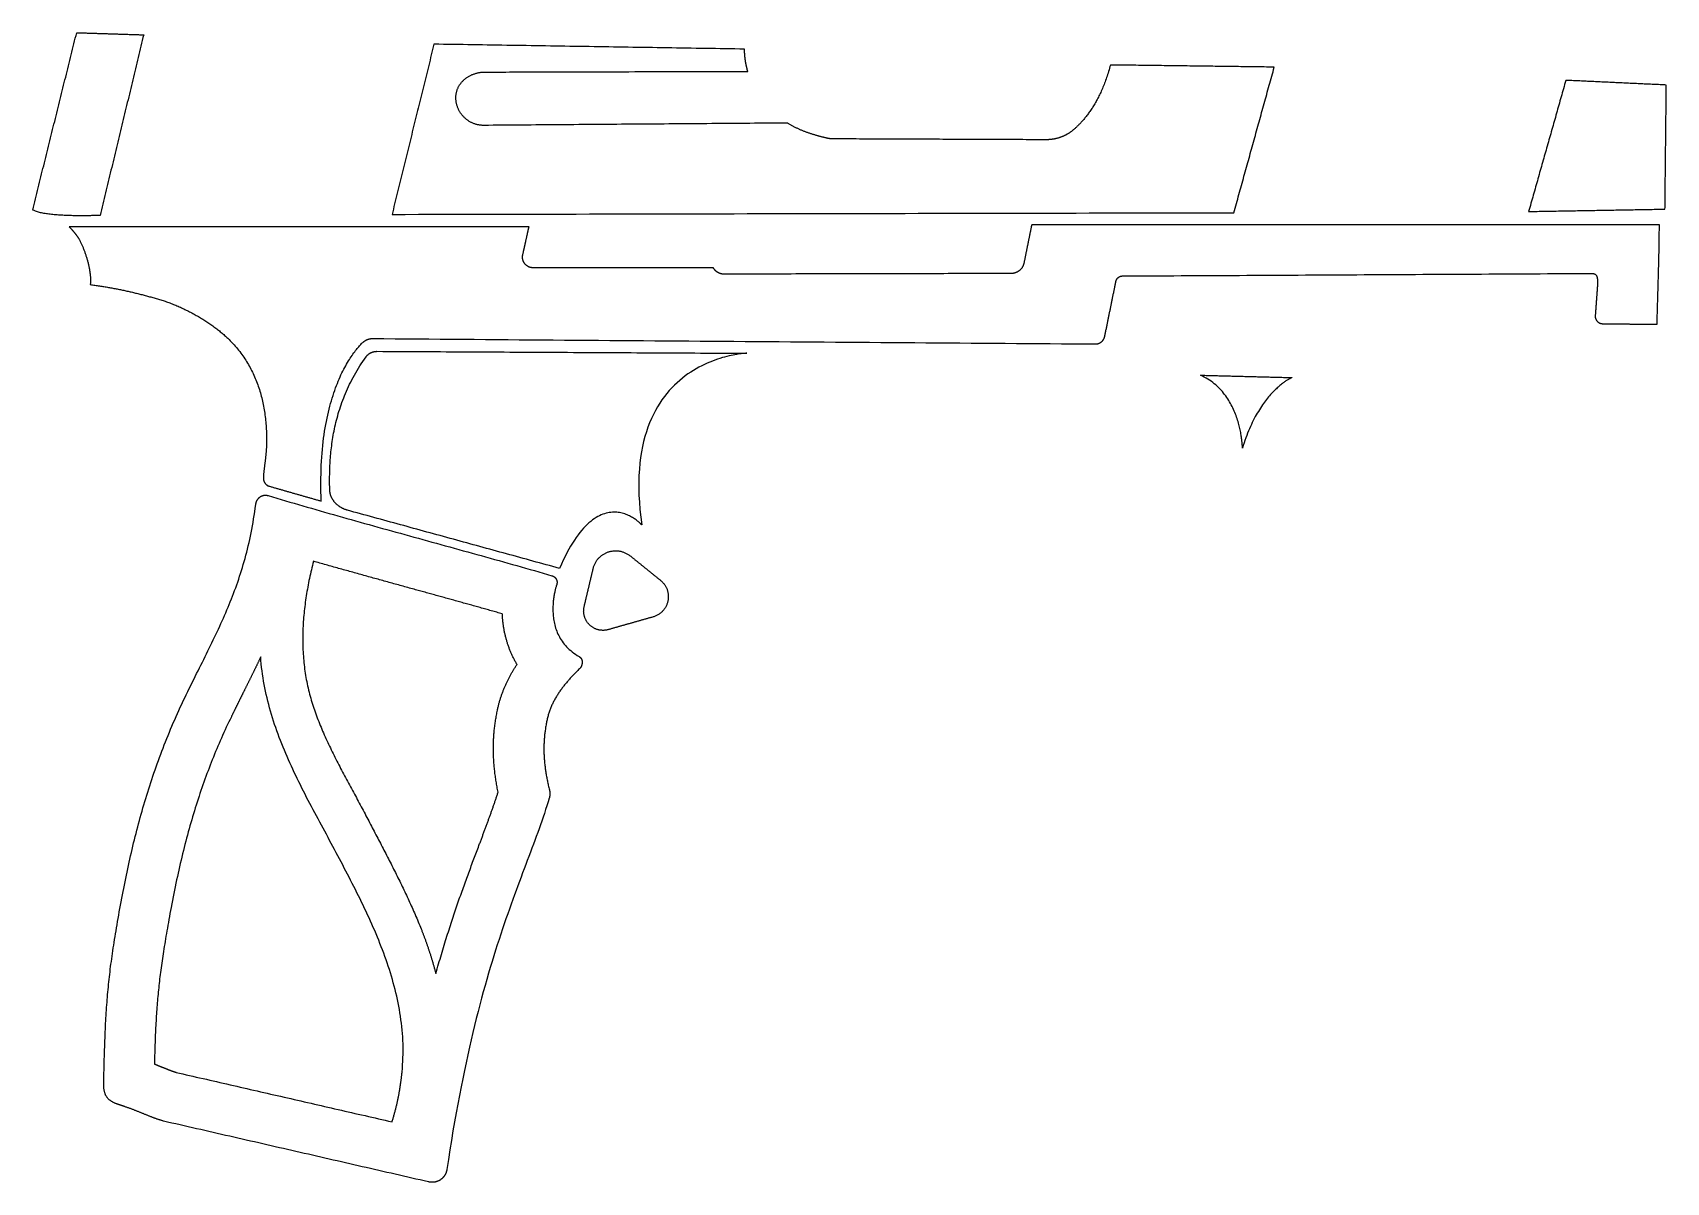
# Model space of a CAD drawing. Header units: millimetres. Extents: x 171 to 295, y -143 to -56.
import ezdxf

# ---------------------------------------------------------------- set-up
doc = ezdxf.new("R2010")
doc.units = ezdxf.units.MM

msp = doc.modelspace()

# ---------------------------------------------------------------- linework, layer by layer
for points in [[(171.173902, -69.17436), (171.225972, -68.964556), (171.278042, -68.754752), (171.330112, -68.544948), (171.382182, -68.335144), (171.434252, -68.12534), (171.486322, -67.915536), (171.538392, -67.705732), (171.590462, -67.495928), (171.642532, -67.286124), (171.694602, -67.07632), (171.746672, -66.866516), (171.798742, -66.656712), (171.850812, -66.446908), (171.902882, -66.237104), (171.954952, -66.0273), (172.007022, -65.817496), (172.059092, -65.607692), (172.111162, -65.397888), (172.163232, -65.188084), (172.215302, -64.97828), (172.267372, -64.768476), (172.319442, -64.558672), (172.371512, -64.348868), (172.423582, -64.139064), (172.475652, -63.92926), (172.527722, -63.719456), (172.579792, -63.509652), (172.631862, -63.299848), (172.683932, -63.090044), (172.736002, -62.88024), (172.788072, -62.670436), (172.840142, -62.460632), (172.892212, -62.250828), (172.944282, -62.041024), (172.996352, -61.83122), (173.048422, -61.621416), (173.100492, -61.411612), (173.152562, -61.201808), (173.204632, -60.992004), (173.256702, -60.7822), (173.308772, -60.572396), (173.360842, -60.362592), (173.412912, -60.152788), (173.464982, -59.942984), (173.517052, -59.73318), (173.569122, -59.523376), (173.621192, -59.313572), (173.673262, -59.103768), (173.725332, -58.893964), (173.777402, -58.68416), (173.829472, -58.474356), (173.881542, -58.264552), (173.933612, -58.054748), (173.985682, -57.844944), (174.037752, -57.63514), (174.089822, -57.425336), (174.141892, -57.215532), (174.193962, -57.005728), (174.246032, -56.795924), (174.298102, -56.58612), (174.350172, -56.376316), (174.402242, -56.166512), (174.454312, -55.956708), (174.506382, -55.746904), (174.58563, -55.749444), (174.664878, -55.751984), (174.744126, -55.754524), (174.823374, -55.757064), (174.902622, -55.759604), (174.98187, -55.762144), (175.061118, -55.764684), (175.140366, -55.767224), (175.219614, -55.769764), (175.298862, -55.772304), (175.37811, -55.774844), (175.457358, -55.777384), (175.536606, -55.779924), (175.615854, -55.782464), (175.695102, -55.785004), (175.77435, -55.787544), (175.853598, -55.790084), (175.932846, -55.792624), (176.012094, -55.795164), (176.091342, -55.797704), (176.17059, -55.800244), (176.249838, -55.802784), (176.329086, -55.805324), (176.408334, -55.807864), (176.487582, -55.810404), (176.56683, -55.812944), (176.646078, -55.815484), (176.725326, -55.818024), (176.804574, -55.820564), (176.883822, -55.823104), (176.96307, -55.825644), (177.042318, -55.828184), (177.121566, -55.830724), (177.200814, -55.833264), (177.280062, -55.835804), (177.35931, -55.838344), (177.438558, -55.840884), (177.517806, -55.843424), (177.597054, -55.845964), (177.676302, -55.848504), (177.75555, -55.851044), (177.834798, -55.853584), (177.914046, -55.856124), (177.993294, -55.858664), (178.072542, -55.861204), (178.15179, -55.863744), (178.231038, -55.866284), (178.310286, -55.868824), (178.389534, -55.871364), (178.468782, -55.873904), (178.54803, -55.876444), (178.627278, -55.878984), (178.706526, -55.881524), (178.785774, -55.884064), (178.865022, -55.886604), (178.94427, -55.889144), (179.023518, -55.891684), (179.102766, -55.894224), (179.182014, -55.896764), (179.261262, -55.899304), (179.34051, -55.901844), (179.419758, -55.904384), (179.499006, -55.906924), (179.578254, -55.909464), (179.526692, -56.123078), (179.47513, -56.336692), (179.423568, -56.550306), (179.372006, -56.76392), (179.320444, -56.977534), (179.268882, -57.191148), (179.21732, -57.404762), (179.165758, -57.618376), (179.114196, -57.83199), (179.062634, -58.045604), (179.011072, -58.259218), (178.95951, -58.472832), (178.907948, -58.686446), (178.856386, -58.90006), (178.804824, -59.113674), (178.753262, -59.327288), (178.7017, -59.540902), (178.650138, -59.754516), (178.598576, -59.96813), (178.547014, -60.181744), (178.495452, -60.395358), (178.44389, -60.608972), (178.392328, -60.822586), (178.340766, -61.0362), (178.289204, -61.249814), (178.237642, -61.463428), (178.18608, -61.677042), (178.134518, -61.890656), (178.082956, -62.10427), (178.031394, -62.317884), (177.979832, -62.531498), (177.92827, -62.745112), (177.876708, -62.958726), (177.825146, -63.17234), (177.773584, -63.385954), (177.722022, -63.599568), (177.67046, -63.813182), (177.618898, -64.026796), (177.567336, -64.24041), (177.515774, -64.454024), (177.464212, -64.667638), (177.41265, -64.881252), (177.361088, -65.094866), (177.309526, -65.30848), (177.257964, -65.522094), (177.206402, -65.735708), (177.15484, -65.949322), (177.103278, -66.162936), (177.051716, -66.37655), (177.000154, -66.590164), (176.948592, -66.803778), (176.89703, -67.017392), (176.845468, -67.231006), (176.793906, -67.44462), (176.742344, -67.658234), (176.690782, -67.871848), (176.63922, -68.085462), (176.587658, -68.299076), (176.536096, -68.51269), (176.484534, -68.726304), (176.432972, -68.939918), (176.38141, -69.153532), (176.329848, -69.367146), (176.278286, -69.58076), (176.275238, -69.581014), (176.266602, -69.581522), (176.252124, -69.58203), (176.232312, -69.582792), (176.207166, -69.583808), (176.176686, -69.585078), (176.14138, -69.586348), (176.101248, -69.587872), (176.05629, -69.589396), (176.007014, -69.591174), (175.953166, -69.592952), (175.895254, -69.59473), (175.833278, -69.596508), (175.767492, -69.598286), (175.69815, -69.600064), (175.625252, -69.601842), (175.548798, -69.603366), (175.469296, -69.60489), (175.386746, -69.60616), (175.301148, -69.60743), (175.21301, -69.608446), (175.122332, -69.609208), (175.029114, -69.609716), (174.933864, -69.60997), (174.836582, -69.60997), (174.737268, -69.609716), (174.636176, -69.609208), (174.53356, -69.608446), (174.429674, -69.607176), (174.324518, -69.605652), (174.218092, -69.60362), (174.110904, -69.601334), (174.002954, -69.59854), (173.894496, -69.595238), (173.78553, -69.591428), (173.67631, -69.58711), (173.566836, -69.582284), (173.457616, -69.57695), (173.34865, -69.571108), (173.239938, -69.564504), (173.131734, -69.557392), (173.024292, -69.549518), (172.917866, -69.541136), (172.812456, -69.531992), (172.708062, -69.522086), (172.605192, -69.511418), (172.503846, -69.499988), (172.404024, -69.487796), (172.306234, -69.474842), (172.210476, -69.461126), (172.11675, -69.446648), (172.025564, -69.431154), (171.936918, -69.414898), (171.850812, -69.397626), (171.7675, -69.379338), (171.687236, -69.360034), (171.610274, -69.339968), (171.536614, -69.318886), (171.466256, -69.296788), (171.399708, -69.273674), (171.33697, -69.24929), (171.278042, -69.22389), (171.223432, -69.197474)], [(252.767338, -58.19648), (252.734572, -58.32094), (252.701044, -58.443622), (252.666754, -58.564526), (252.631702, -58.683652), (252.596142, -58.801), (252.55982, -58.91657), (252.52299, -59.030616), (252.485398, -59.142884), (252.447298, -59.253374), (252.408436, -59.362086), (252.369066, -59.469274), (252.329188, -59.574684), (252.288802, -59.67857), (252.247908, -59.780678), (252.206506, -59.881262), (252.164596, -59.980068), (252.122432, -60.07735), (252.07976, -60.173108), (252.036834, -60.267342), (251.9934, -60.359798), (251.949712, -60.45073), (251.905516, -60.540138), (251.861066, -60.628022), (251.816362, -60.714382), (251.771404, -60.799218), (251.726192, -60.88253), (251.680726, -60.964572), (251.635006, -61.04509), (251.589032, -61.124084), (251.542804, -61.201554), (251.496576, -61.277754), (251.450094, -61.35243), (251.403612, -61.425836), (251.356876, -61.497718), (251.31014, -61.56833), (251.263404, -61.637418), (251.216668, -61.705236), (251.169932, -61.771784), (251.123196, -61.836808), (251.07646, -61.900562), (251.029724, -61.963046), (250.982988, -62.02426), (250.936506, -62.084204), (250.890024, -62.142878), (250.843796, -62.200282), (250.797568, -62.256416), (250.751594, -62.31128), (250.70562, -62.364874), (250.6599, -62.417452), (250.614434, -62.46876), (250.569222, -62.518798), (250.524264, -62.56782), (250.47956, -62.615572), (250.435364, -62.662308), (250.391422, -62.707774), (250.347734, -62.752224), (250.304554, -62.795404), (250.261628, -62.837568), (250.21921, -62.878716), (250.177046, -62.918848), (250.13539, -62.95771), (250.094242, -62.995556), (250.053602, -63.032386), (250.01347, -63.0682), (249.986038, -63.092076), (249.958352, -63.115698), (249.930412, -63.139066), (249.902218, -63.161926), (249.87377, -63.184532), (249.845068, -63.20663), (249.816112, -63.228474), (249.786902, -63.250064), (249.757692, -63.271146), (249.728228, -63.291974), (249.69851, -63.312294), (249.668538, -63.33236), (249.638312, -63.351918), (249.607832, -63.371222), (249.577098, -63.390018), (249.546364, -63.40856), (249.515376, -63.426848), (249.484134, -63.444628), (249.452638, -63.462154), (249.421142, -63.479172), (249.389392, -63.495936), (249.357388, -63.512192), (249.32513, -63.528194), (249.292872, -63.543688), (249.26036, -63.558928), (249.227594, -63.57366), (249.194828, -63.588138), (249.161808, -63.602108), (249.128788, -63.615824), (249.095514, -63.629286), (249.061986, -63.64224), (249.028458, -63.65494), (248.994676, -63.667132), (248.960894, -63.67907), (248.926858, -63.6905), (248.892822, -63.701676), (248.858532, -63.712344), (248.824242, -63.722758), (248.789698, -63.732664), (248.755154, -63.742316), (248.720356, -63.75146), (248.685558, -63.76035), (248.650506, -63.768732), (248.615454, -63.77686), (248.580148, -63.78448), (248.544842, -63.791846), (248.509536, -63.798704), (248.473976, -63.805054), (248.438416, -63.81115), (248.402856, -63.816738), (248.367042, -63.822072), (248.331228, -63.826898), (248.295414, -63.83147), (248.2596, -63.835534), (248.223532, -63.839344), (248.187464, -63.842646), (248.151396, -63.845694), (248.115328, -63.848234), (248.079006, -63.85052), (248.042684, -63.852298), (248.006362, -63.853568), (247.97004, -63.854584), (247.933718, -63.855092), (247.897396, -63.855346), (247.645174, -63.85433), (247.392952, -63.853314), (247.14073, -63.852298), (246.888508, -63.851282), (246.636286, -63.850266), (246.384064, -63.84925), (246.131842, -63.848234), (245.87962, -63.847218), (245.627398, -63.846202), (245.375176, -63.845186), (245.122954, -63.84417), (244.870732, -63.843154), (244.61851, -63.842138), (244.366288, -63.841122), (244.114066, -63.840106), (243.861844, -63.83909), (243.609622, -63.838074), (243.3574, -63.837058), (243.105178, -63.836042), (242.852956, -63.835026), (242.600734, -63.83401), (242.348512, -63.832994), (242.09629, -63.831978), (241.844068, -63.830962), (241.591846, -63.829946), (241.339624, -63.82893), (241.087402, -63.827914), (240.83518, -63.826898), (240.582958, -63.825882), (240.330736, -63.824866), (240.078514, -63.82385), (239.826292, -63.822834), (239.57407, -63.821818), (239.321848, -63.820802), (239.069626, -63.819786), (238.817404, -63.81877), (238.565182, -63.817754), (238.31296, -63.816738), (238.060738, -63.815722), (237.808516, -63.814706), (237.556294, -63.81369), (237.304072, -63.812674), (237.05185, -63.811658), (236.799628, -63.810642), (236.547406, -63.809626), (236.295184, -63.80861), (236.042962, -63.807594), (235.79074, -63.806578), (235.538518, -63.805562), (235.286296, -63.804546), (235.034074, -63.80353), (234.781852, -63.802514), (234.52963, -63.801498), (234.277408, -63.800482), (234.025186, -63.799466), (233.772964, -63.79845), (233.520742, -63.797434), (233.26852, -63.796418), (233.016298, -63.795402), (232.764076, -63.794386), (232.511854, -63.79337), (232.259632, -63.792354), (232.00741, -63.791338), (231.755188, -63.790322), (231.74833, -63.790322), (231.741472, -63.790322), (231.734614, -63.790322), (231.727756, -63.790322), (231.720898, -63.790068), (231.71404, -63.789814), (231.707182, -63.78956), (231.700324, -63.789306), (231.693466, -63.789052), (231.686608, -63.788798), (231.67975, -63.788544), (231.672892, -63.78829), (231.666034, -63.788036), (231.659176, -63.787782), (231.652318, -63.787528), (231.64546, -63.78702), (231.638602, -63.786512), (231.631744, -63.786004), (231.624886, -63.785496), (231.618028, -63.784988), (231.61117, -63.78448), (231.604312, -63.783972), (231.597454, -63.783464), (231.590596, -63.782956), (231.583738, -63.782448), (231.57688, -63.781686), (231.570022, -63.780924), (231.563164, -63.780162), (231.556306, -63.7794), (231.549448, -63.778638), (231.54259, -63.777876), (231.535732, -63.777114), (231.528874, -63.776352), (231.522016, -63.77559), (231.515158, -63.774828), (231.5083, -63.774066), (231.501442, -63.77305), (231.494584, -63.772034), (231.487726, -63.771018), (231.480868, -63.770002), (231.474264, -63.768986), (231.467406, -63.76797), (231.460802, -63.766954), (231.454198, -63.765938), (231.447594, -63.764922), (231.44099, -63.763906), (231.434386, -63.76289), (231.427782, -63.76162), (231.421178, -63.76035), (231.414574, -63.75908), (231.40797, -63.75781), (231.401366, -63.75654), (231.394762, -63.75527), (231.388158, -63.754), (231.381554, -63.75273), (231.37495, -63.75146), (231.368346, -63.75019), (231.361742, -63.74892), (231.355138, -63.747396), (231.348534, -63.745872), (231.34193, -63.744348), (231.335326, -63.742824), (231.328722, -63.7413), (231.322118, -63.739776), (231.283764, -63.730886), (231.244648, -63.721742), (231.20477, -63.712344), (231.164384, -63.702692), (231.123236, -63.692532), (231.08158, -63.682118), (231.039162, -63.67145), (230.996236, -63.660528), (230.952548, -63.649352), (230.908352, -63.637922), (230.863648, -63.626238), (230.818436, -63.6143), (230.772716, -63.601854), (230.726742, -63.589154), (230.68026, -63.5762), (230.63327, -63.562992), (230.586026, -63.54953), (230.538274, -63.535814), (230.490268, -63.521844), (230.442008, -63.50762), (230.39324, -63.492888), (230.344218, -63.477902), (230.294942, -63.462662), (230.245412, -63.447168), (230.195882, -63.43142), (230.146098, -63.415418), (230.09606, -63.399162), (230.046022, -63.382398), (229.99573, -63.36538), (229.945438, -63.348108), (229.895146, -63.330582), (229.8446, -63.312802), (229.794054, -63.294768), (229.743508, -63.27648), (229.692962, -63.257684), (229.642416, -63.238634), (229.592124, -63.21933), (229.541832, -63.199772), (229.49154, -63.17996), (229.441502, -63.159894), (229.391718, -63.139574), (229.341934, -63.119), (229.292404, -63.097918), (229.243128, -63.076582), (229.194106, -63.054992), (229.145338, -63.033148), (229.096824, -63.01105), (229.048564, -62.988698), (229.000812, -62.965838), (228.953314, -62.942724), (228.90607, -62.919356), (228.859334, -62.895734), (228.813106, -62.871858), (228.767132, -62.847728), (228.721666, -62.823344), (228.676708, -62.798452), (228.632258, -62.773306), (228.588316, -62.747906), (228.545136, -62.722252), (228.502464, -62.696344), (228.4603, -62.670182), (228.418898, -62.643766), (228.378004, -62.616842), (228.337872, -62.589664), (227.978208, -62.592458), (227.618544, -62.595252), (227.25888, -62.598046), (226.899216, -62.60084), (226.539552, -62.603634), (226.179888, -62.606428), (225.820224, -62.609222), (225.46056, -62.612016), (225.100896, -62.61481), (224.741232, -62.617604), (224.381568, -62.620398), (224.021904, -62.623192), (223.66224, -62.625986), (223.302576, -62.62878), (222.942912, -62.631574), (222.583248, -62.634368), (222.223584, -62.637162), (221.86392, -62.639956), (221.504256, -62.64275), (221.144592, -62.645544), (220.784928, -62.648338), (220.425264, -62.651132), (220.0656, -62.653926), (219.705936, -62.65672), (219.346272, -62.659514), (218.986608, -62.662308), (218.626944, -62.665102), (218.26728, -62.667896), (217.907616, -62.67069), (217.547952, -62.673484), (217.188288, -62.676278), (216.828624, -62.679072), (216.46896, -62.681866), (216.109296, -62.68466), (215.749632, -62.687454), (215.389968, -62.690248), (215.030304, -62.693042), (214.67064, -62.695836), (214.310976, -62.69863), (213.951312, -62.701424), (213.591648, -62.704218), (213.231984, -62.707012), (212.87232, -62.709806), (212.512656, -62.7126), (212.152992, -62.715394), (211.793328, -62.718188), (211.433664, -62.720982), (211.074, -62.723776), (210.714336, -62.72657), (210.354672, -62.729364), (209.995008, -62.732158), (209.635344, -62.734952), (209.27568, -62.737746), (208.916016, -62.74054), (208.556352, -62.743334), (208.196688, -62.746128), (207.837024, -62.748922), (207.47736, -62.751716), (207.117696, -62.75451), (206.758032, -62.757304), (206.398368, -62.760098), (206.038704, -62.762892), (205.67904, -62.765686), (205.319376, -62.76848), (205.265274, -62.767718), (205.21168, -62.765686), (205.15834, -62.762384), (205.105254, -62.757558), (205.052676, -62.751462), (205.000352, -62.744096), (204.948536, -62.73546), (204.897228, -62.725554), (204.846174, -62.714378), (204.795628, -62.701932), (204.74559, -62.688216), (204.69606, -62.673484), (204.647038, -62.657482), (204.598524, -62.64021), (204.550518, -62.621922), (204.50302, -62.602364), (204.456284, -62.58179), (204.410056, -62.5602), (204.364336, -62.53734), (204.319378, -62.513464), (204.274928, -62.488572), (204.23124, -62.462664), (204.188314, -62.43574), (204.145896, -62.4078), (204.10424, -62.378844), (204.063346, -62.348872), (204.023214, -62.318138), (203.983844, -62.286388), (203.945236, -62.253622), (203.90739, -62.220094), (203.870306, -62.18555), (203.834238, -62.150244), (203.798932, -62.114176), (203.764642, -62.077092), (203.731114, -62.039246), (203.698348, -62.000638), (203.666598, -61.961268), (203.635864, -61.921136), (203.606146, -61.880242), (203.57719, -61.838586), (203.54925, -61.796168), (203.522326, -61.753242), (203.496418, -61.709554), (203.471526, -61.665104), (203.44765, -61.620146), (203.42479, -61.574426), (203.4032, -61.528198), (203.382626, -61.481462), (203.363068, -61.433964), (203.34478, -61.385958), (203.327508, -61.337444), (203.311506, -61.288422), (203.296774, -61.238892), (203.283058, -61.188854), (203.270612, -61.138308), (203.259436, -61.087254), (203.24953, -61.035946), (203.240894, -60.98413), (203.233528, -60.931806), (203.227432, -60.879228), (203.222606, -60.826142), (203.219304, -60.772802), (203.217272, -60.719208), (203.21651, -60.665106), (203.217272, -60.611258), (203.219558, -60.557918), (203.223368, -60.505086), (203.228702, -60.452762), (203.23556, -60.4012), (203.243688, -60.350146), (203.25334, -60.2996), (203.264262, -60.249816), (203.276708, -60.20054), (203.290424, -60.152026), (203.30541, -60.10402), (203.32192, -60.056776), (203.3397, -60.010294), (203.35875, -59.96432), (203.37907, -59.919108), (203.400406, -59.874658), (203.423012, -59.830716), (203.446888, -59.787536), (203.47178, -59.745118), (203.497942, -59.703462), (203.52512, -59.662568), (203.553568, -59.622436), (203.583032, -59.583066), (203.613512, -59.544458), (203.645008, -59.506612), (203.67752, -59.469528), (203.711048, -59.433206), (203.745338, -59.397646), (203.780644, -59.362848), (203.816966, -59.328812), (203.85405, -59.295792), (203.89215, -59.263534), (203.931012, -59.232038), (203.970636, -59.201558), (204.011022, -59.17184), (204.05217, -59.142884), (204.09408, -59.114944), (204.136752, -59.087766), (204.180186, -59.061604), (204.224382, -59.036458), (204.26934, -59.012074), (204.314806, -58.988706), (204.36078, -58.966354), (204.407516, -58.944764), (204.45476, -58.92419), (204.502512, -58.904632), (204.550772, -58.88609), (204.599794, -58.868564), (204.64907, -58.852054), (204.698854, -58.83656), (204.749146, -58.822082), (204.799946, -58.80862), (204.851, -58.796174), (204.902562, -58.784744), (204.954378, -58.77433), (205.006702, -58.764932), (205.05928, -58.75655), (205.112112, -58.749184), (205.165198, -58.743088), (205.218538, -58.738008), (205.272132, -58.733944), (205.32598, -58.73115), (205.379828, -58.729372), (205.43393, -58.728864), (205.448408, -58.728864), (205.49108, -58.728864), (205.56093, -58.72861), (205.657196, -58.728356), (205.779116, -58.728102), (205.92542, -58.727848), (206.0956, -58.72734), (206.288386, -58.726832), (206.503016, -58.726324), (206.738728, -58.725816), (206.994252, -58.725054), (207.26908, -58.724292), (207.561942, -58.72353), (207.872076, -58.722768), (208.19872, -58.722006), (208.540858, -58.721244), (208.897474, -58.720228), (209.267806, -58.719212), (209.650838, -58.718196), (210.045808, -58.71718), (210.4517, -58.716164), (210.867498, -58.715148), (211.29244, -58.714132), (211.72551, -58.713116), (212.165946, -58.7121), (212.612732, -58.71083), (213.065106, -58.70956), (213.521798, -58.70829), (213.9823, -58.70702), (214.445342, -58.70575), (214.910416, -58.70448), (215.376252, -58.70321), (215.842088, -58.70194), (216.307162, -58.70067), (216.770204, -58.6994), (217.230706, -58.69813), (217.687398, -58.69686), (218.139772, -58.69559), (218.586558, -58.69432), (219.026994, -58.693304), (219.460064, -58.692288), (219.885006, -58.691272), (220.300804, -58.690256), (220.706696, -58.68924), (221.101666, -58.688224), (221.484698, -58.687208), (221.85503, -58.686192), (222.211646, -58.685176), (222.553784, -58.684414), (222.880428, -58.683652), (223.190562, -58.68289), (223.483424, -58.682128), (223.758252, -58.681366), (224.013776, -58.680604), (224.249488, -58.680096), (224.464118, -58.679588), (224.656904, -58.67908), (224.827084, -58.678572), (224.973388, -58.678318), (225.095308, -58.678064), (225.191574, -58.67781), (225.261424, -58.677556), (225.304096, -58.677556), (225.318574, -58.677556), (225.310954, -58.652156), (225.303334, -58.626502), (225.295968, -58.600594), (225.288602, -58.574432), (225.281236, -58.54827), (225.274124, -58.521854), (225.267012, -58.495184), (225.260154, -58.468514), (225.253296, -58.44159), (225.246692, -58.414666), (225.240088, -58.387488), (225.233484, -58.36031), (225.227134, -58.332878), (225.220784, -58.305446), (225.214688, -58.27776), (225.208592, -58.250074), (225.20275, -58.222388), (225.196908, -58.194448), (225.19132, -58.166508), (225.185732, -58.138568), (225.180398, -58.110628), (225.175064, -58.082688), (225.169984, -58.054748), (225.164904, -58.026808), (225.160078, -57.998868), (225.155252, -57.970928), (225.15068, -57.942988), (225.146108, -57.915048), (225.14179, -57.887108), (225.137472, -57.859168), (225.133408, -57.831228), (225.129344, -57.803288), (225.125534, -57.775602), (225.121724, -57.747916), (225.118168, -57.72023), (225.114612, -57.692544), (225.11131, -57.665112), (225.108008, -57.63768), (225.10496, -57.610502), (225.101912, -57.583324), (225.099118, -57.5564), (225.096578, -57.529476), (225.094038, -57.502806), (225.091752, -57.47639), (225.089466, -57.449974), (225.087434, -57.423812), (225.085402, -57.397904), (225.083624, -57.371996), (225.081846, -57.346342), (225.080322, -57.320942), (225.079052, -57.295796), (225.077782, -57.270904), (225.076766, -57.246266), (225.07575, -57.221882), (225.074988, -57.197752), (225.07448, -57.173876), (225.073972, -57.150254), (225.073718, -57.126886), (225.073464, -57.103772), (225.073464, -57.080912), (225.073464, -57.058306), (225.073718, -57.036208), (225.074226, -57.014364), (225.074734, -56.992774), (224.707196, -56.986932), (224.339658, -56.98109), (223.97212, -56.975248), (223.604582, -56.969406), (223.237298, -56.963564), (222.86976, -56.957722), (222.502222, -56.95188), (222.134684, -56.946038), (221.767146, -56.940196), (221.399608, -56.934354), (221.03207, -56.928512), (220.664532, -56.92267), (220.296994, -56.916828), (219.929456, -56.910986), (219.561918, -56.905144), (219.19438, -56.899302), (218.827096, -56.89346), (218.459558, -56.887618), (218.09202, -56.881776), (217.724482, -56.875934), (217.356944, -56.870092), (216.989406, -56.86425), (216.621868, -56.858408), (216.25433, -56.852566), (215.886792, -56.846724), (215.519254, -56.840882), (215.151716, -56.83504), (214.784178, -56.829198), (214.416894, -56.823356), (214.049356, -56.817514), (213.681818, -56.811672), (213.31428, -56.80583), (212.946742, -56.799988), (212.579204, -56.794146), (212.211666, -56.788304), (211.844128, -56.782462), (211.47659, -56.77662), (211.109052, -56.770778), (210.741514, -56.764936), (210.373976, -56.759094), (210.006692, -56.753252), (209.639154, -56.74741), (209.271616, -56.741568), (208.904078, -56.735726), (208.53654, -56.729884), (208.169002, -56.724042), (207.801464, -56.7182), (207.433926, -56.712358), (207.066388, -56.706516), (206.69885, -56.700674), (206.331312, -56.694832), (205.963774, -56.68899), (205.59649, -56.683148), (205.228952, -56.677306), (204.861414, -56.671464), (204.493876, -56.665622), (204.126338, -56.65978), (203.7588, -56.653938), (203.391262, -56.648096), (203.023724, -56.642254), (202.656186, -56.636412), (202.288648, -56.63057), (201.92111, -56.624728), (201.553572, -56.618886), (201.504042, -56.820308), (201.454512, -57.021476), (201.404982, -57.222898), (201.355452, -57.42432), (201.305922, -57.625488), (201.256392, -57.82691), (201.206608, -58.028332), (201.157078, -58.229754), (201.107548, -58.430922), (201.058018, -58.632344), (201.008488, -58.833766), (200.958958, -59.034934), (200.909174, -59.236356), (200.859644, -59.437778), (200.810114, -59.638946), (200.760584, -59.840368), (200.711054, -60.04179), (200.661524, -60.242958), (200.61174, -60.44438), (200.56221, -60.645802), (200.51268, -60.84697), (200.46315, -61.048392), (200.41362, -61.249814), (200.36409, -61.451236), (200.31456, -61.652404), (200.264776, -61.853826), (200.215246, -62.055248), (200.165716, -62.256416), (200.116186, -62.457838), (200.066656, -62.65926), (200.017126, -62.860428), (199.967342, -63.06185), (199.917812, -63.263272), (199.868282, -63.46444), (199.818752, -63.665862), (199.769222, -63.867284), (199.719692, -64.068452), (199.670162, -64.269874), (199.620378, -64.471296), (199.570848, -64.672718), (199.521318, -64.873886), (199.471788, -65.075308), (199.422258, -65.27673), (199.372728, -65.478152), (199.322944, -65.67932), (199.273414, -65.880742), (199.223884, -66.082164), (199.174354, -66.283586), (199.124824, -66.485008), (199.075294, -66.68643), (199.02551, -66.887852), (198.97598, -67.08902), (198.92645, -67.290442), (198.87692, -67.491864), (198.82739, -67.693286), (198.77786, -67.894708), (198.72833, -68.09613), (198.678546, -68.297298), (198.629016, -68.49872), (198.579486, -68.700142), (198.529956, -68.901564), (198.480426, -69.102986), (198.430896, -69.304408), (198.381112, -69.50583), (199.377046, -69.503798), (200.37298, -69.501766), (201.368914, -69.499734), (202.364848, -69.497702), (203.360782, -69.49567), (204.356716, -69.493638), (205.35265, -69.491606), (206.348584, -69.489574), (207.344518, -69.487542), (208.340452, -69.48551), (209.336386, -69.483732), (210.33232, -69.4817), (211.328254, -69.479668), (212.324188, -69.477636), (213.320122, -69.475604), (214.316056, -69.473572), (215.31199, -69.47154), (216.307924, -69.469508), (217.303858, -69.467476), (218.299792, -69.465444), (219.295726, -69.463412), (220.29166, -69.461634), (221.287594, -69.459602), (222.283528, -69.45757), (223.279462, -69.455538), (224.275396, -69.453506), (225.27133, -69.451474), (226.267264, -69.449442), (227.263198, -69.44741), (228.259132, -69.445378), (229.255066, -69.443346), (230.251, -69.441568), (231.246934, -69.439536), (232.242868, -69.437504), (233.238802, -69.435472), (234.234736, -69.43344), (235.23067, -69.431408), (236.226604, -69.429376), (237.222538, -69.427344), (238.218472, -69.425312), (239.214406, -69.42328), (240.21034, -69.421248), (241.206274, -69.41947), (242.202208, -69.417438), (243.198142, -69.415406), (244.194076, -69.413374), (245.19001, -69.411342), (246.185944, -69.40931), (247.181878, -69.407278), (248.177812, -69.405246), (249.173746, -69.403214), (250.16968, -69.401182), (251.165614, -69.39915), (252.161548, -69.397372), (253.157482, -69.39534), (254.153416, -69.393308), (255.14935, -69.391276), (256.145284, -69.389244), (257.141218, -69.387212), (258.137152, -69.38518), (259.133086, -69.383148), (260.12902, -69.381116), (261.125208, -69.379084), (262.121142, -69.377306), (262.168894, -69.205094), (262.216646, -69.032882), (262.264398, -68.86067), (262.31215, -68.688458), (262.359902, -68.516246), (262.407654, -68.344034), (262.455406, -68.171822), (262.503158, -67.99961), (262.55091, -67.827398), (262.598662, -67.655186), (262.646414, -67.482974), (262.694166, -67.310762), (262.741918, -67.13855), (262.78967, -66.966338), (262.837422, -66.794126), (262.885174, -66.621914), (262.932926, -66.449702), (262.980678, -66.27749), (263.02843, -66.105278), (263.076182, -65.933066), (263.123934, -65.760854), (263.171686, -65.588642), (263.219438, -65.41643), (263.26719, -65.244218), (263.314942, -65.072006), (263.362694, -64.899794), (263.410446, -64.727582), (263.458198, -64.55537), (263.50595, -64.383158), (263.553702, -64.210946), (263.601454, -64.038734), (263.649206, -63.866522), (263.696958, -63.69431), (263.74471, -63.522098), (263.792462, -63.349886), (263.840214, -63.177674), (263.887966, -63.005462), (263.935718, -62.83325), (263.98347, -62.661038), (264.031222, -62.488826), (264.078974, -62.316614), (264.126726, -62.144402), (264.174478, -61.97219), (264.22223, -61.799978), (264.269982, -61.627766), (264.317734, -61.455554), (264.365486, -61.283342), (264.413238, -61.11113), (264.46099, -60.938918), (264.508742, -60.766706), (264.556494, -60.594494), (264.604246, -60.422282), (264.651998, -60.25007), (264.69975, -60.077858), (264.747502, -59.905646), (264.795254, -59.733434), (264.843006, -59.561222), (264.890758, -59.38901), (264.93851, -59.216798), (264.986262, -59.044586), (265.034014, -58.872374), (265.081766, -58.700162), (265.129518, -58.52795), (265.17727, -58.355738), (264.983214, -58.353198), (264.789158, -58.350658), (264.595102, -58.348118), (264.401046, -58.345578), (264.20699, -58.343038), (264.012934, -58.340498), (263.818878, -58.337958), (263.624822, -58.335418), (263.430766, -58.332878), (263.23671, -58.330338), (263.042654, -58.327798), (262.848598, -58.325258), (262.654542, -58.322718), (262.460486, -58.320178), (262.26643, -58.317638), (262.072374, -58.315098), (261.878318, -58.312558), (261.684262, -58.310018), (261.490206, -58.307478), (261.29615, -58.304938), (261.102094, -58.302398), (260.908038, -58.299858), (260.713982, -58.297318), (260.519926, -58.294778), (260.32587, -58.292238), (260.131814, -58.289698), (259.937758, -58.287158), (259.743702, -58.284618), (259.549646, -58.282078), (259.35559, -58.279538), (259.161534, -58.276998), (258.967478, -58.274458), (258.773422, -58.271918), (258.579366, -58.269378), (258.38531, -58.266838), (258.191254, -58.264298), (257.997198, -58.261758), (257.803142, -58.259218), (257.609086, -58.256678), (257.41503, -58.254138), (257.220974, -58.251598), (257.026918, -58.249058), (256.832862, -58.246518), (256.638806, -58.243978), (256.44475, -58.241438), (256.250694, -58.238898), (256.056638, -58.236358), (255.862582, -58.233818), (255.668526, -58.231278), (255.47447, -58.228738), (255.280414, -58.226198), (255.086358, -58.223658), (254.892302, -58.221118), (254.698246, -58.218578), (254.50419, -58.216038), (254.310134, -58.213498), (254.116078, -58.210958), (253.922022, -58.208418), (253.727966, -58.205878), (253.53391, -58.203338), (253.339854, -58.200798), (253.145798, -58.198258), (252.951742, -58.195718)], [(287.248092, -59.370468), (287.20415, -59.525408), (287.160208, -59.680348), (287.116266, -59.835288), (287.072324, -59.990228), (287.028382, -60.145168), (286.98444, -60.300108), (286.940498, -60.455048), (286.896556, -60.609988), (286.852614, -60.764928), (286.808672, -60.919868), (286.76473, -61.074808), (286.720788, -61.229748), (286.676846, -61.384688), (286.632904, -61.539628), (286.588962, -61.694568), (286.54502, -61.849508), (286.501078, -62.004448), (286.457136, -62.159388), (286.413194, -62.314328), (286.369252, -62.469268), (286.32531, -62.624208), (286.281368, -62.779148), (286.237426, -62.934088), (286.193484, -63.089028), (286.149542, -63.243968), (286.1056, -63.398908), (286.061658, -63.553848), (286.017716, -63.708788), (285.973774, -63.863728), (285.929832, -64.018668), (285.88589, -64.173608), (285.841948, -64.328548), (285.798006, -64.483488), (285.754064, -64.638428), (285.710122, -64.793368), (285.66618, -64.948308), (285.622238, -65.103248), (285.578296, -65.258188), (285.534354, -65.413128), (285.490412, -65.568068), (285.44647, -65.723008), (285.402528, -65.877948), (285.358586, -66.032888), (285.314644, -66.187828), (285.270702, -66.342768), (285.22676, -66.497708), (285.182818, -66.652648), (285.138876, -66.807588), (285.094934, -66.962528), (285.050992, -67.117468), (285.00705, -67.272408), (284.963108, -67.427348), (284.919166, -67.582288), (284.875224, -67.737228), (284.831282, -67.892168), (284.78734, -68.047108), (284.743398, -68.202048), (284.699456, -68.356988), (284.655514, -68.511928), (284.611572, -68.666868), (284.56763, -68.821808), (284.523688, -68.976748), (284.479746, -69.131688), (284.435804, -69.286628), (284.597094, -69.283834), (284.758384, -69.28104), (284.919674, -69.278246), (285.080964, -69.275452), (285.242254, -69.272658), (285.403544, -69.269864), (285.564834, -69.26707), (285.726124, -69.264276), (285.887414, -69.261482), (286.048704, -69.258688), (286.209994, -69.255894), (286.371284, -69.2531), (286.532574, -69.250306), (286.693864, -69.247512), (286.855154, -69.244718), (287.016444, -69.241924), (287.177734, -69.23913), (287.339024, -69.236336), (287.500314, -69.233542), (287.661604, -69.230748), (287.822894, -69.227954), (287.984184, -69.22516), (288.145474, -69.222366), (288.306764, -69.219572), (288.468054, -69.216778), (288.629344, -69.213984), (288.790634, -69.21119), (288.951924, -69.208396), (289.113214, -69.205602), (289.274504, -69.202808), (289.435794, -69.200014), (289.597084, -69.19722), (289.758374, -69.194426), (289.919664, -69.191632), (290.080954, -69.188838), (290.242244, -69.186044), (290.403534, -69.18325), (290.564824, -69.180456), (290.726114, -69.177662), (290.887404, -69.174868), (291.048694, -69.172074), (291.209984, -69.16928), (291.371274, -69.166486), (291.532564, -69.163692), (291.693854, -69.160898), (291.855144, -69.158104), (292.016434, -69.15531), (292.177724, -69.152516), (292.339014, -69.149722), (292.500304, -69.146928), (292.661594, -69.144134), (292.822884, -69.14134), (292.984174, -69.138546), (293.145464, -69.135752), (293.306754, -69.132958), (293.468044, -69.130164), (293.629334, -69.12737), (293.790624, -69.124576), (293.951914, -69.121782), (294.113204, -69.118988), (294.274494, -69.116194), (294.435784, -69.1134), (294.597074, -69.110606), (294.758364, -69.107812), (294.760142, -68.961), (294.761666, -68.814188), (294.76319, -68.667376), (294.764714, -68.520564), (294.766492, -68.373752), (294.768016, -68.22694), (294.76954, -68.080128), (294.771318, -67.933316), (294.772842, -67.786504), (294.774366, -67.639692), (294.77589, -67.49288), (294.777668, -67.346068), (294.779192, -67.199256), (294.780716, -67.052444), (294.782494, -66.905632), (294.784018, -66.75882), (294.785542, -66.612008), (294.787066, -66.465196), (294.788844, -66.318384), (294.790368, -66.171572), (294.791892, -66.02476), (294.79367, -65.877948), (294.795194, -65.731136), (294.796718, -65.584324), (294.798242, -65.437512), (294.80002, -65.2907), (294.801544, -65.143888), (294.803068, -64.997076), (294.804592, -64.850264), (294.80637, -64.703452), (294.807894, -64.55664), (294.809418, -64.409828), (294.811196, -64.263016), (294.81272, -64.116204), (294.814244, -63.969392), (294.815768, -63.82258), (294.817546, -63.675768), (294.81907, -63.528956), (294.820594, -63.382144), (294.822372, -63.235332), (294.823896, -63.08852), (294.82542, -62.941708), (294.826944, -62.794896), (294.828722, -62.648084), (294.830246, -62.501272), (294.83177, -62.35446), (294.833548, -62.207648), (294.835072, -62.060836), (294.836596, -61.914024), (294.83812, -61.767212), (294.839898, -61.6204), (294.841422, -61.473588), (294.842946, -61.326776), (294.84447, -61.179964), (294.846248, -61.033152), (294.847772, -60.88634), (294.849296, -60.739528), (294.851074, -60.592716), (294.852598, -60.445904), (294.854122, -60.299092), (294.855646, -60.15228), (294.857424, -60.005468), (294.858948, -59.858656), (294.860472, -59.711844), (294.741346, -59.706256), (294.62222, -59.700668), (294.503094, -59.69508), (294.383968, -59.689492), (294.264842, -59.683904), (294.145716, -59.678316), (294.02659, -59.672728), (293.907464, -59.66714), (293.788338, -59.661552), (293.669212, -59.655964), (293.550086, -59.650376), (293.43096, -59.644788), (293.311834, -59.6392), (293.192708, -59.633612), (293.073582, -59.628024), (292.954456, -59.622436), (292.83533, -59.616848), (292.716204, -59.61126), (292.597078, -59.605672), (292.477952, -59.600084), (292.358826, -59.594496), (292.2397, -59.588908), (292.120574, -59.58332), (292.001448, -59.577732), (291.882322, -59.572144), (291.763196, -59.566556), (291.64407, -59.560968), (291.524944, -59.55538), (291.405818, -59.549792), (291.286692, -59.544204), (291.167566, -59.538616), (291.04844, -59.533028), (290.929314, -59.52744), (290.810188, -59.521852), (290.691062, -59.516264), (290.571936, -59.510676), (290.45281, -59.505088), (290.333684, -59.4995), (290.214558, -59.493912), (290.095432, -59.488324), (289.976306, -59.482736), (289.85718, -59.477148), (289.738054, -59.47156), (289.618928, -59.465972), (289.499802, -59.460384), (289.380676, -59.454796), (289.26155, -59.449208), (289.142424, -59.44362), (289.023298, -59.438032), (288.904172, -59.432444), (288.785046, -59.426856), (288.66592, -59.421268), (288.546794, -59.41568), (288.427668, -59.410092), (288.308542, -59.404504), (288.189416, -59.398916), (288.07029, -59.393328), (287.951164, -59.38774), (287.832038, -59.382152), (287.712912, -59.376564), (287.593786, -59.370976), (287.47466, -59.365388), (287.355534, -59.3598)], [(246.809768, -70.29577), (246.800624, -70.340982), (246.79148, -70.386194), (246.782336, -70.431406), (246.773192, -70.476618), (246.764048, -70.52183), (246.754904, -70.567042), (246.74576, -70.612254), (246.736616, -70.657466), (246.727472, -70.702678), (246.718328, -70.74789), (246.709184, -70.793102), (246.70004, -70.838314), (246.690896, -70.883526), (246.681752, -70.928738), (246.672608, -70.97395), (246.663464, -71.019162), (246.65432, -71.064374), (246.645176, -71.109586), (246.636032, -71.154798), (246.626888, -71.20001), (246.617744, -71.245222), (246.6086, -71.290434), (246.599456, -71.335646), (246.590312, -71.380858), (246.581168, -71.42607), (246.572024, -71.471282), (246.56288, -71.516494), (246.553736, -71.561706), (246.544592, -71.606918), (246.535448, -71.65213), (246.526304, -71.697342), (246.51716, -71.742554), (246.508016, -71.787766), (246.498872, -71.832978), (246.489728, -71.87819), (246.480584, -71.923402), (246.47144, -71.968614), (246.462296, -72.013826), (246.453152, -72.059038), (246.444008, -72.10425), (246.434864, -72.149462), (246.42572, -72.194674), (246.416576, -72.239886), (246.407432, -72.285098), (246.398288, -72.33031), (246.389144, -72.375522), (246.38, -72.420734), (246.370856, -72.465946), (246.361712, -72.511158), (246.352568, -72.55637), (246.343424, -72.601582), (246.33428, -72.646794), (246.325136, -72.692006), (246.315992, -72.737218), (246.306848, -72.78243), (246.297704, -72.827642), (246.28856, -72.872854), (246.279416, -72.918066), (246.270272, -72.963278), (246.261128, -73.00849), (246.251984, -73.053702), (246.24284, -73.098914), (246.233696, -73.144126), (246.224552, -73.189338), (246.21998, -73.210928), (246.2149, -73.232264), (246.209312, -73.253346), (246.20347, -73.274174), (246.19712, -73.295002), (246.190262, -73.315576), (246.18315, -73.335896), (246.17553, -73.355962), (246.167402, -73.375774), (246.15902, -73.395332), (246.15013, -73.414636), (246.140986, -73.433686), (246.131334, -73.452482), (246.121428, -73.471024), (246.111014, -73.489312), (246.100346, -73.507346), (246.08917, -73.525126), (246.07774, -73.542652), (246.065802, -73.559924), (246.05361, -73.576942), (246.041164, -73.593706), (246.02821, -73.610216), (246.015002, -73.626472), (246.00154, -73.642474), (245.98757, -73.657968), (245.973346, -73.673208), (245.958868, -73.688194), (245.944136, -73.702926), (245.92915, -73.717404), (245.913656, -73.731374), (245.897908, -73.74509), (245.881906, -73.758552), (245.86565, -73.771506), (245.84914, -73.784206), (245.832376, -73.796652), (245.815358, -73.80859), (245.798086, -73.820274), (245.78056, -73.83145), (245.76278, -73.842372), (245.744746, -73.85304), (245.726458, -73.8632), (245.707916, -73.873106), (245.68912, -73.882504), (245.670324, -73.891648), (245.651274, -73.900284), (245.63197, -73.908412), (245.612412, -73.916286), (245.5926, -73.923652), (245.572788, -73.930764), (245.552722, -73.937368), (245.532402, -73.943464), (245.512082, -73.949306), (245.491508, -73.95464), (245.47068, -73.959466), (245.449852, -73.963784), (245.42877, -73.967848), (245.407688, -73.971404), (245.386352, -73.974452), (245.365016, -73.976992), (245.343426, -73.979278), (245.321836, -73.981056), (245.299992, -73.982326), (245.278148, -73.983088), (245.25605, -73.983342), (244.916198, -73.984104), (244.576346, -73.984866), (244.236494, -73.985628), (243.896642, -73.98639), (243.55679, -73.987152), (243.216938, -73.987914), (242.877086, -73.988676), (242.537234, -73.989438), (242.197382, -73.9902), (241.85753, -73.990962), (241.517678, -73.991724), (241.177826, -73.992486), (240.837974, -73.993248), (240.498122, -73.99401), (240.15827, -73.994772), (239.818418, -73.995534), (239.478566, -73.996296), (239.138714, -73.997058), (238.798862, -73.99782), (238.45901, -73.998582), (238.119158, -73.999344), (237.779306, -74.000106), (237.439454, -74.000868), (237.099602, -74.00163), (236.75975, -74.002392), (236.419898, -74.003154), (236.080046, -74.003916), (235.740194, -74.004678), (235.400342, -74.00544), (235.06049, -74.006202), (234.720638, -74.006964), (234.380786, -74.007726), (234.040934, -74.008488), (233.701082, -74.00925), (233.36123, -74.010012), (233.021378, -74.010774), (232.681526, -74.011536), (232.341674, -74.012298), (232.001822, -74.01306), (231.66197, -74.013822), (231.322118, -74.014584), (230.982266, -74.015346), (230.642414, -74.016108), (230.302562, -74.01687), (229.96271, -74.017632), (229.622858, -74.018394), (229.283006, -74.019156), (228.943154, -74.019918), (228.603302, -74.02068), (228.26345, -74.021442), (227.923598, -74.022204), (227.583746, -74.022966), (227.243894, -74.023728), (226.904042, -74.02449), (226.56419, -74.025252), (226.224338, -74.026014), (225.884486, -74.026776), (225.544634, -74.027538), (225.204782, -74.0283), (224.86493, -74.029062), (224.525078, -74.029824), (224.185226, -74.030586), (223.845374, -74.031348), (223.505522, -74.03211), (223.491806, -74.03211), (223.47809, -74.031856), (223.464374, -74.031348), (223.450658, -74.030586), (223.436942, -74.02957), (223.423226, -74.028554), (223.409764, -74.027284), (223.396302, -74.02576), (223.38284, -74.023982), (223.369378, -74.02195), (223.355916, -74.019918), (223.342708, -74.017632), (223.3295, -74.015092), (223.316292, -74.012298), (223.303084, -74.00925), (223.289876, -74.006202), (223.276922, -74.0029), (223.263968, -73.999344), (223.251014, -73.995534), (223.23806, -73.991724), (223.22536, -73.98766), (223.21266, -73.983342), (223.19996, -73.97877), (223.18726, -73.974198), (223.174814, -73.969372), (223.162368, -73.964292), (223.149922, -73.958958), (223.13773, -73.953624), (223.125538, -73.948036), (223.113346, -73.942194), (223.101408, -73.936352), (223.08947, -73.930256), (223.077532, -73.923906), (223.065848, -73.917302), (223.054164, -73.910698), (223.042734, -73.90384), (223.031304, -73.896728), (223.019874, -73.889616), (223.008698, -73.88225), (222.997522, -73.87463), (222.9866, -73.86701), (222.975678, -73.859136), (222.96501, -73.851008), (222.954342, -73.84288), (222.943674, -73.834498), (222.93326, -73.825862), (222.922846, -73.817226), (222.912686, -73.808336), (222.902526, -73.799446), (222.89262, -73.790302), (222.882714, -73.780904), (222.873062, -73.771506), (222.86341, -73.761854), (222.854012, -73.751948), (222.844868, -73.742042), (222.835724, -73.731882), (222.826834, -73.721722), (222.817944, -73.711308), (222.809308, -73.70064), (222.800672, -73.689972), (222.79229, -73.67905), (222.784162, -73.668128), (222.776034, -73.656952), (222.76816, -73.645776), (222.767144, -73.644252), (222.766128, -73.642728), (222.765112, -73.641204), (222.764096, -73.63968), (222.76308, -73.638156), (222.762064, -73.636632), (222.761048, -73.635108), (222.760032, -73.633584), (222.759016, -73.63206), (222.758, -73.630536), (222.756984, -73.629012), (222.755968, -73.627488), (222.754952, -73.625964), (222.753936, -73.62444), (222.75292, -73.622916), (222.751904, -73.621392), (222.750888, -73.619868), (222.749872, -73.618344), (222.748856, -73.61682), (222.74784, -73.615296), (222.746824, -73.613772), (222.745808, -73.612248), (222.744792, -73.610724), (222.743776, -73.6092), (222.74276, -73.607676), (222.741744, -73.606152), (222.740728, -73.604628), (222.739712, -73.603104), (222.738696, -73.60158), (222.73768, -73.600056), (222.736664, -73.598532), (222.735648, -73.597008), (222.734632, -73.595484), (222.733616, -73.59396), (222.7326, -73.592436), (222.731584, -73.590912), (222.730568, -73.589388), (222.729552, -73.587864), (222.728536, -73.58634), (222.72752, -73.584816), (222.726504, -73.583292), (222.725488, -73.581768), (222.724472, -73.580244), (222.723456, -73.57872), (222.72244, -73.577196), (222.721424, -73.575672), (222.720408, -73.574148), (222.719392, -73.572624), (222.718376, -73.5711), (222.71736, -73.569576), (222.716344, -73.568052), (222.715328, -73.566528), (222.714312, -73.565004), (222.713296, -73.56348), (222.71228, -73.561956), (222.711264, -73.560432), (222.710248, -73.558908), (222.709232, -73.557384), (222.708216, -73.55586), (222.7072, -73.554336), (222.706184, -73.552812), (222.705168, -73.551288), (222.704152, -73.549764), (222.703136, -73.54824), (222.49003, -73.54824), (222.276924, -73.54824), (222.063818, -73.54824), (221.850712, -73.54824), (221.637606, -73.54824), (221.4245, -73.54824), (221.211394, -73.54824), (220.998288, -73.54824), (220.785182, -73.54824), (220.572076, -73.54824), (220.35897, -73.54824), (220.145864, -73.54824), (219.932758, -73.54824), (219.719652, -73.54824), (219.506546, -73.54824), (219.29344, -73.54824), (219.080334, -73.54824), (218.867228, -73.54824), (218.654122, -73.54824), (218.441016, -73.54824), (218.22791, -73.54824), (218.014804, -73.54824), (217.801698, -73.54824), (217.588592, -73.54824), (217.375486, -73.54824), (217.16238, -73.54824), (216.949274, -73.54824), (216.736168, -73.54824), (216.523062, -73.54824), (216.309956, -73.54824), (216.09685, -73.54824), (215.883744, -73.54824), (215.670638, -73.54824), (215.457532, -73.54824), (215.244426, -73.54824), (215.03132, -73.54824), (214.818214, -73.54824), (214.605108, -73.54824), (214.392002, -73.54824), (214.178896, -73.54824), (213.96579, -73.54824), (213.752684, -73.54824), (213.539578, -73.54824), (213.326472, -73.54824), (213.113366, -73.54824), (212.90026, -73.54824), (212.687154, -73.54824), (212.474048, -73.54824), (212.260942, -73.54824), (212.047836, -73.54824), (211.83473, -73.54824), (211.621624, -73.54824), (211.408518, -73.54824), (211.195412, -73.54824), (210.982306, -73.54824), (210.7692, -73.54824), (210.556094, -73.54824), (210.342988, -73.54824), (210.129882, -73.54824), (209.916776, -73.54824), (209.70367, -73.54824), (209.490564, -73.54824), (209.277458, -73.54824), (209.064352, -73.54824), (209.040476, -73.547986), (209.0166, -73.54697), (208.992978, -73.545192), (208.96961, -73.542906), (208.946496, -73.539858), (208.923636, -73.536302), (208.90103, -73.531984), (208.878678, -73.527158), (208.85658, -73.52157), (208.834736, -73.515474), (208.813146, -73.508616), (208.79181, -73.50125), (208.770728, -73.493376), (208.750154, -73.484994), (208.729834, -73.476104), (208.709768, -73.466452), (208.689956, -73.456292), (208.670652, -73.445624), (208.651602, -73.434448), (208.632806, -73.422764), (208.614518, -73.410572), (208.596484, -73.398126), (208.578958, -73.385172), (208.561686, -73.37171), (208.544922, -73.35774), (208.528412, -73.343262), (208.51241, -73.32853), (208.496662, -73.31329), (208.481422, -73.297542), (208.46669, -73.28154), (208.452466, -73.26503), (208.438496, -73.248266), (208.425034, -73.230994), (208.41208, -73.213468), (208.399634, -73.195688), (208.387696, -73.1774), (208.376266, -73.158858), (208.365344, -73.140062), (208.35493, -73.121012), (208.345024, -73.101454), (208.335626, -73.081642), (208.326736, -73.061576), (208.318354, -73.041256), (208.31048, -73.020682), (208.303114, -72.999854), (208.296256, -72.978772), (208.29016, -72.957436), (208.284572, -72.9361), (208.279492, -72.91451), (208.275174, -72.892666), (208.271364, -72.870568), (208.268062, -72.84847), (208.265522, -72.826118), (208.26349, -72.803512), (208.26222, -72.780906), (208.261458, -72.758046), (208.261458, -72.735186), (208.26222, -72.712072), (208.26349, -72.688958), (208.265522, -72.665844), (208.268316, -72.642476), (208.271618, -72.619108), (208.275682, -72.59574), (208.280508, -72.572372), (208.287874, -72.539098), (208.29524, -72.505824), (208.302606, -72.47255), (208.309972, -72.439276), (208.317338, -72.406002), (208.324704, -72.372728), (208.33207, -72.339454), (208.339436, -72.30618), (208.346802, -72.272906), (208.354168, -72.239632), (208.361534, -72.206358), (208.3689, -72.173084), (208.376266, -72.13981), (208.383632, -72.106536), (208.390998, -72.073262), (208.398364, -72.039988), (208.40573, -72.006714), (208.413096, -71.97344), (208.420462, -71.940166), (208.427828, -71.906892), (208.435194, -71.873618), (208.44256, -71.840344), (208.449926, -71.80707), (208.457292, -71.773796), (208.464658, -71.740522), (208.472024, -71.707248), (208.47939, -71.673974), (208.486756, -71.6407), (208.494122, -71.607426), (208.501488, -71.574152), (208.508854, -71.540878), (208.51622, -71.507604), (208.523586, -71.47433), (208.530952, -71.441056), (208.538318, -71.407782), (208.545684, -71.374508), (208.55305, -71.341234), (208.560416, -71.30796), (208.567782, -71.274686), (208.575148, -71.241412), (208.582514, -71.208138), (208.58988, -71.174864), (208.597246, -71.14159), (208.604612, -71.108316), (208.611978, -71.075042), (208.619344, -71.041768), (208.62671, -71.008494), (208.634076, -70.97522), (208.641442, -70.941946), (208.648808, -70.908672), (208.656174, -70.875398), (208.66354, -70.842124), (208.670906, -70.80885), (208.678272, -70.775576), (208.685638, -70.742302), (208.693004, -70.709028), (208.70037, -70.675754), (208.707736, -70.64248), (208.715102, -70.609206), (208.722468, -70.575932), (208.729834, -70.542658), (208.7372, -70.509384), (208.744566, -70.47611), (208.751932, -70.442836), (208.207864, -70.442836), (207.663796, -70.442836), (207.119728, -70.442836), (206.57566, -70.442836), (206.031592, -70.442836), (205.487524, -70.442836), (204.943456, -70.442836), (204.399388, -70.442836), (203.85532, -70.442836), (203.311252, -70.442836), (202.767184, -70.442836), (202.223116, -70.442836), (201.679048, -70.442836), (201.13498, -70.442836), (200.590912, -70.442836), (200.046844, -70.442836), (199.502776, -70.442836), (198.958708, -70.442836), (198.41464, -70.442836), (197.870572, -70.442836), (197.326504, -70.442836), (196.782436, -70.442836), (196.238368, -70.442836), (195.6943, -70.442836), (195.150232, -70.442836), (194.606164, -70.442836), (194.062096, -70.442836), (193.518028, -70.442836), (192.97396, -70.442836), (192.429892, -70.442836), (191.885824, -70.442836), (191.341756, -70.442836), (190.797688, -70.442836), (190.25362, -70.442836), (189.709552, -70.442836), (189.165484, -70.442836), (188.621416, -70.442836), (188.077348, -70.442836), (187.53328, -70.442836), (186.989212, -70.442836), (186.445144, -70.442836), (185.901076, -70.442836), (185.357008, -70.442836), (184.81294, -70.442836), (184.268872, -70.442836), (183.724804, -70.442836), (183.180736, -70.442836), (182.636668, -70.442836), (182.0926, -70.442836), (181.548532, -70.442836), (181.004464, -70.442836), (180.460396, -70.442836), (179.916328, -70.442836), (179.37226, -70.442836), (178.828192, -70.442836), (178.284124, -70.442836), (177.740056, -70.442836), (177.195988, -70.442836), (176.65192, -70.442836), (176.107852, -70.442836), (175.563784, -70.442836), (175.019716, -70.442836), (174.475648, -70.442836), (173.93158, -70.442836), (173.941994, -70.452996), (173.952662, -70.46341), (173.96333, -70.474078), (173.974252, -70.485), (173.985428, -70.496176), (173.996604, -70.507606), (174.008034, -70.51929), (174.019464, -70.531228), (174.031148, -70.54342), (174.043086, -70.555866), (174.055024, -70.568566), (174.066962, -70.58152), (174.079154, -70.594728), (174.091346, -70.60819), (174.103792, -70.621652), (174.116238, -70.635368), (174.128684, -70.649338), (174.141384, -70.663308), (174.154084, -70.677532), (174.166784, -70.69201), (174.179484, -70.706488), (174.192184, -70.72122), (174.205138, -70.735952), (174.218092, -70.750938), (174.231046, -70.765924), (174.244, -70.781164), (174.256954, -70.796404), (174.269908, -70.811644), (174.282862, -70.827138), (174.295816, -70.842632), (174.30877, -70.858126), (174.32147, -70.87362), (174.33417, -70.889368), (174.34687, -70.905116), (174.35957, -70.920864), (174.372016, -70.936612), (174.384462, -70.95236), (174.396908, -70.968108), (174.4091, -70.983856), (174.421292, -70.999604), (174.433484, -71.015352), (174.445422, -71.0311), (174.45736, -71.046594), (174.469044, -71.062088), (174.480728, -71.077582), (174.492158, -71.093076), (174.503334, -71.10857), (174.51451, -71.12381), (174.525432, -71.13905), (174.5361, -71.15429), (174.546768, -71.169276), (174.557182, -71.184262), (174.567342, -71.198994), (174.577248, -71.213726), (174.587154, -71.228204), (174.596806, -71.242682), (174.606204, -71.256906), (174.615348, -71.270876), (174.624238, -71.284846), (174.632874, -71.298562), (174.641256, -71.312024), (174.649384, -71.325232), (174.657258, -71.33844), (174.664624, -71.351394), (174.687992, -71.392542), (174.71136, -71.43496), (174.734728, -71.478394), (174.758096, -71.522844), (174.78121, -71.56831), (174.804324, -71.614792), (174.827438, -71.662036), (174.850298, -71.710296), (174.873158, -71.759318), (174.895764, -71.809102), (174.91837, -71.859902), (174.940722, -71.911464), (174.96282, -71.963534), (174.984918, -72.016366), (175.006762, -72.06996), (175.028352, -72.124062), (175.049688, -72.178926), (175.07077, -72.234298), (175.091598, -72.290178), (175.112172, -72.346566), (175.132492, -72.403462), (175.152558, -72.460612), (175.17237, -72.51827), (175.191674, -72.576436), (175.210724, -72.634856), (175.229266, -72.69353), (175.247554, -72.752458), (175.265334, -72.81164), (175.28286, -72.871076), (175.299878, -72.930766), (175.316642, -72.990456), (175.332898, -73.050146), (175.348646, -73.11009), (175.363886, -73.170034), (175.378618, -73.229978), (175.392842, -73.289922), (175.406558, -73.349866), (175.419766, -73.409556), (175.432466, -73.469246), (175.444658, -73.528682), (175.456088, -73.587864), (175.46701, -73.647046), (175.477424, -73.705974), (175.487076, -73.764394), (175.49622, -73.82256), (175.504602, -73.880472), (175.512476, -73.937876), (175.519588, -73.995026), (175.525938, -74.051668), (175.53178, -74.107802), (175.53686, -74.163428), (175.541178, -74.218546), (175.544734, -74.273156), (175.547528, -74.327004), (175.54956, -74.380344), (175.55083, -74.432922), (175.551338, -74.484738), (175.55083, -74.535792), (175.54956, -74.586084), (175.547528, -74.635614), (175.54448, -74.684382), (175.54067, -74.732134), (175.535844, -74.779124), (175.530256, -74.825098), (175.619156, -74.836528), (175.707548, -74.847958), (175.795686, -74.859642), (175.883316, -74.87158), (175.970692, -74.883772), (176.057814, -74.896218), (176.144428, -74.908664), (176.230788, -74.921364), (176.316894, -74.934318), (176.402746, -74.947526), (176.48809, -74.960988), (176.57318, -74.97445), (176.658016, -74.988166), (176.742598, -75.002136), (176.826926, -75.01636), (176.911, -75.030838), (176.99482, -75.04557), (177.078386, -75.060302), (177.161952, -75.075288), (177.245264, -75.090528), (177.328322, -75.106022), (177.411126, -75.12177), (177.49393, -75.137518), (177.57648, -75.15352), (177.658776, -75.169776), (177.741072, -75.186286), (177.823114, -75.20305), (177.905156, -75.220068), (177.986944, -75.23734), (178.068732, -75.254612), (178.15052, -75.272138), (178.232054, -75.289918), (178.313588, -75.307952), (178.395122, -75.32624), (178.476656, -75.344782), (178.55819, -75.363324), (178.63947, -75.38212), (178.72075, -75.40117), (178.80203, -75.420474), (178.88331, -75.440032), (178.964844, -75.459844), (179.046378, -75.47991), (179.127912, -75.499976), (179.209446, -75.520296), (179.29098, -75.54087), (179.372768, -75.561698), (179.454556, -75.58278), (179.536344, -75.604116), (179.618386, -75.625706), (179.700428, -75.64755), (179.782724, -75.669394), (179.86502, -75.691492), (179.94757, -75.713844), (180.03012, -75.73645), (180.112924, -75.75931), (180.195982, -75.782424), (180.27904, -75.805792), (180.362352, -75.829414), (180.445918, -75.85329), (180.529738, -75.877166), (180.613812, -75.901296), (180.69814, -75.92568), (180.782722, -75.950318), (180.867558, -75.97521), (180.954426, -76.002134), (181.041548, -76.030074), (181.128924, -76.058776), (181.2163, -76.08824), (181.30393, -76.118466), (181.39156, -76.149454), (181.479444, -76.181458), (181.567328, -76.214224), (181.655212, -76.247752), (181.743096, -76.282042), (181.83098, -76.317094), (181.918864, -76.352654), (182.006748, -76.388976), (182.094632, -76.42606), (182.182262, -76.463906), (182.269892, -76.50226), (182.357268, -76.541376), (182.444644, -76.581), (182.531766, -76.621386), (182.618634, -76.66228), (182.705248, -76.703936), (182.791862, -76.7461), (182.878222, -76.788772), (182.964328, -76.832206), (183.049926, -76.876148), (183.13527, -76.920598), (183.22036, -76.965556), (183.304942, -77.011022), (183.38927, -77.056996), (183.47309, -77.103478), (183.556656, -77.150468), (183.639714, -77.197966), (183.722264, -77.245972), (183.804306, -77.294232), (183.88584, -77.343), (183.966866, -77.392276), (184.047384, -77.441806), (184.127394, -77.491844), (184.206896, -77.542136), (184.285636, -77.592936), (184.363868, -77.64399), (184.441338, -77.695298), (184.5183, -77.747114), (184.5945, -77.799184), (184.669938, -77.851508), (184.744614, -77.904086), (184.818528, -77.956918), (184.89168, -78.010004), (184.96407, -78.063344), (185.035698, -78.116938), (185.106564, -78.170786), (185.176414, -78.224888), (185.245502, -78.279244), (185.313574, -78.333854), (185.380884, -78.388464), (185.447178, -78.443328), (185.512456, -78.498446), (185.576718, -78.553564), (185.640218, -78.608936), (185.702702, -78.664308), (185.763916, -78.71968), (185.824114, -78.775306), (185.883296, -78.830932), (185.941462, -78.886558), (186.040522, -78.98384), (186.13755, -79.082138), (186.2328, -79.181198), (186.326018, -79.28102), (186.417458, -79.381858), (186.506866, -79.483458), (186.594496, -79.58582), (186.680348, -79.689198), (186.764168, -79.793338), (186.84621, -79.89824), (186.926474, -80.003904), (187.00496, -80.110584), (187.081668, -80.218026), (187.156598, -80.32623), (187.22975, -80.435196), (187.301124, -80.544924), (187.37072, -80.655414), (187.438538, -80.766666), (187.504578, -80.87868), (187.569094, -80.991456), (187.631832, -81.104994), (187.692792, -81.219294), (187.752228, -81.334356), (187.809886, -81.45018), (187.86602, -81.566512), (187.920376, -81.683606), (187.973208, -81.801462), (188.024262, -81.92008), (188.073792, -82.03946), (188.121798, -82.159348), (188.168026, -82.279998), (188.21273, -82.40141), (188.25591, -82.52333), (188.297566, -82.646012), (188.337698, -82.769202), (188.376306, -82.893154), (188.41339, -83.017614), (188.44895, -83.142836), (188.482986, -83.268566), (188.515498, -83.395058), (188.546486, -83.522058), (188.576204, -83.64982), (188.604398, -83.77809), (188.631068, -83.906868), (188.656468, -84.036408), (188.680344, -84.166456), (188.70295, -84.297012), (188.724032, -84.42833), (188.743844, -84.560156), (188.762386, -84.69249), (188.779404, -84.825332), (188.795152, -84.958682), (188.80963, -85.09254), (188.822838, -85.226906), (188.834522, -85.36178), (188.844936, -85.497162), (188.85408, -85.633052), (188.861954, -85.76945), (188.868558, -85.906356), (188.873892, -86.04377), (188.87821, -86.181692), (188.881258, -86.320122), (188.883036, -86.45906), (188.883544, -86.598506), (188.88329, -86.654386), (188.882782, -86.710012), (188.88202, -86.765638), (188.88075, -86.821264), (188.879226, -86.876636), (188.877448, -86.932008), (188.875416, -86.987126), (188.87313, -87.042244), (188.87059, -87.097108), (188.867796, -87.151718), (188.864748, -87.206074), (188.861446, -87.26043), (188.85789, -87.314532), (188.85408, -87.36838), (188.850016, -87.421974), (188.845698, -87.475314), (188.84138, -87.5284), (188.836808, -87.581232), (188.831982, -87.63381), (188.827156, -87.686134), (188.822076, -87.73795), (188.816996, -87.789512), (188.811662, -87.84082), (188.806328, -87.89162), (188.800994, -87.942166), (188.795406, -87.992204), (188.789818, -88.041988), (188.78423, -88.091264), (188.778642, -88.140032), (188.773054, -88.188546), (188.767212, -88.236552), (188.76137, -88.28405), (188.755528, -88.33104), (188.749686, -88.377522), (188.744098, -88.423496), (188.73851, -88.468962), (188.732922, -88.51392), (188.727334, -88.55837), (188.721746, -88.602312), (188.716412, -88.645746), (188.711078, -88.688418), (188.705744, -88.730582), (188.700664, -88.772238), (188.695584, -88.813132), (188.690758, -88.853518), (188.685932, -88.893142), (188.68136, -88.932258), (188.677042, -88.970612), (188.672724, -89.008204), (188.66866, -89.045288), (188.66485, -89.08161), (188.661294, -89.11717), (188.657992, -89.151968), (188.654944, -89.186004), (188.65215, -89.219278), (188.64961, -89.25179), (188.647324, -89.28354), (188.645292, -89.314528), (188.643514, -89.344754), (188.64199, -89.373964), (188.64072, -89.402412), (188.639958, -89.430098), (188.63945, -89.456768), (188.639196, -89.482676), (188.63945, -89.496138), (188.639958, -89.5096), (188.64072, -89.523062), (188.641736, -89.53627), (188.643006, -89.549478), (188.64453, -89.562686), (188.646308, -89.575894), (188.64834, -89.588848), (188.650626, -89.601802), (188.653166, -89.614756), (188.65596, -89.627456), (188.659008, -89.640156), (188.66231, -89.652856), (188.665866, -89.665302), (188.669676, -89.677748), (188.67374, -89.68994), (188.678058, -89.702132), (188.68263, -89.71407), (188.687456, -89.726008), (188.692536, -89.737946), (188.69787, -89.74963), (188.703204, -89.761314), (188.708792, -89.772744), (188.714634, -89.784174), (188.72073, -89.79535), (188.72708, -89.806526), (188.733684, -89.817448), (188.740542, -89.828116), (188.747654, -89.838784), (188.754766, -89.849198), (188.762132, -89.859612), (188.769752, -89.869772), (188.777626, -89.879678), (188.785754, -89.889584), (188.793882, -89.899236), (188.802264, -89.908634), (188.8109, -89.918032), (188.81979, -89.927176), (188.82868, -89.936066), (188.837824, -89.944956), (188.847222, -89.953592), (188.856874, -89.961974), (188.866526, -89.970356), (188.876432, -89.978484), (188.886592, -89.986358), (188.896752, -89.993978), (188.907166, -90.001344), (188.917834, -90.00871), (188.928502, -90.015822), (188.939424, -90.02268), (188.950346, -90.029284), (188.961522, -90.035634), (188.972952, -90.04173), (188.984382, -90.047572), (188.996066, -90.053414), (189.00775, -90.059002), (189.019688, -90.064336), (189.03188, -90.069416), (189.044072, -90.074242), (189.056518, -90.078814), (189.068964, -90.083132), (189.081664, -90.087196), (189.094364, -90.091006), (189.107318, -90.094562), (189.168532, -90.112088), (189.229746, -90.129614), (189.29096, -90.14714), (189.352174, -90.164666), (189.413388, -90.182192), (189.474602, -90.199718), (189.535816, -90.217244), (189.59703, -90.23477), (189.658244, -90.252296), (189.719458, -90.269822), (189.780672, -90.287348), (189.841886, -90.304874), (189.9031, -90.3224), (189.964314, -90.339926), (190.025528, -90.357452), (190.086742, -90.374978), (190.147956, -90.392504), (190.20917, -90.41003), (190.270384, -90.427556), (190.331598, -90.445082), (190.392812, -90.462608), (190.454026, -90.480134), (190.51524, -90.49766), (190.576454, -90.515186), (190.637668, -90.532712), (190.698882, -90.550238), (190.760096, -90.567764), (190.82131, -90.58529), (190.882524, -90.602816), (190.943738, -90.620342), (191.004952, -90.637868), (191.066166, -90.655394), (191.12738, -90.67292), (191.188594, -90.690446), (191.249808, -90.707972), (191.311022, -90.725498), (191.372236, -90.743024), (191.43345, -90.76055), (191.494664, -90.778076), (191.555878, -90.795602), (191.617092, -90.813128), (191.678306, -90.830654), (191.73952, -90.84818), (191.800734, -90.865706), (191.861948, -90.883232), (191.923162, -90.900758), (191.984376, -90.918284), (192.04559, -90.93581), (192.106804, -90.953336), (192.168018, -90.970862), (192.229232, -90.988388), (192.290446, -91.005914), (192.35166, -91.02344), (192.412874, -91.040966), (192.474088, -91.058492), (192.535302, -91.076018), (192.596516, -91.093544), (192.65773, -91.11107), (192.718944, -91.128596), (192.780158, -91.146122), (192.841372, -91.163648), (192.902586, -91.181174), (192.9638, -91.1987), (193.025014, -91.216226), (193.011806, -90.855292), (193.002662, -90.500708), (192.997328, -90.152728), (192.995804, -89.811098), (192.99809, -89.475818), (193.003932, -89.146888), (193.01333, -88.824308), (193.02603, -88.507824), (193.042286, -88.197436), (193.06159, -87.893144), (193.084196, -87.594948), (193.10985, -87.302848), (193.138298, -87.016844), (193.16954, -86.736682), (193.203576, -86.462362), (193.240406, -86.193884), (193.279776, -85.931248), (193.321432, -85.6742), (193.365628, -85.422994), (193.411856, -85.177376), (193.46037, -84.937346), (193.510916, -84.702904), (193.563494, -84.473796), (193.61785, -84.250276), (193.673984, -84.03209), (193.731642, -83.819238), (193.790824, -83.61172), (193.85153, -83.409282), (193.91376, -83.212178), (193.97726, -83.020154), (194.041776, -82.83321), (194.107308, -82.651346), (194.173856, -82.474308), (194.24142, -82.30235), (194.309746, -82.135218), (194.37858, -81.972912), (194.447922, -81.815432), (194.517772, -81.662778), (194.58813, -81.514696), (194.658742, -81.37144), (194.729608, -81.232756), (194.800474, -81.098644), (194.87134, -80.96885), (194.941952, -80.843628), (195.012564, -80.722724), (195.082668, -80.606138), (195.152518, -80.49387), (195.22186, -80.38592), (195.29044, -80.282034), (195.358258, -80.182466), (195.425314, -80.086962), (195.491608, -79.995522), (195.556886, -79.908146), (195.620894, -79.82458), (195.683886, -79.745078), (195.745354, -79.669386), (195.805552, -79.597504), (195.864226, -79.529432), (195.921376, -79.464916), (195.976748, -79.40421), (196.030342, -79.34706), (196.082158, -79.293466), (196.131942, -79.243428), (196.17944, -79.196946), (196.188584, -79.18831), (196.197728, -79.179674), (196.207126, -79.171292), (196.216524, -79.16291), (196.225922, -79.154782), (196.235574, -79.146654), (196.245226, -79.13878), (196.254878, -79.130906), (196.264784, -79.123286), (196.27469, -79.115666), (196.284596, -79.1083), (196.294756, -79.100934), (196.304916, -79.093822), (196.315076, -79.08671), (196.32549, -79.079852), (196.335904, -79.072994), (196.346318, -79.06639), (196.356986, -79.059786), (196.367654, -79.053436), (196.378322, -79.047086), (196.38899, -79.04099), (196.399912, -79.034894), (196.410834, -79.029052), (196.421756, -79.02321), (196.432678, -79.017622), (196.443854, -79.012034), (196.45503, -79.0067), (196.466206, -79.001366), (196.477382, -78.996286), (196.488812, -78.99146), (196.500242, -78.986634), (196.511672, -78.982062), (196.523102, -78.97749), (196.534786, -78.973172), (196.54647, -78.968854), (196.558154, -78.96479), (196.569838, -78.960726), (196.581522, -78.956916), (196.59346, -78.95336), (196.605398, -78.949804), (196.617336, -78.946502), (196.629274, -78.9432), (196.641212, -78.940152), (196.65315, -78.937104), (196.665342, -78.93431), (196.677534, -78.93177), (196.689726, -78.92923), (196.701918, -78.926944), (196.71411, -78.924658), (196.726302, -78.922626), (196.738494, -78.920594), (196.75094, -78.918816), (196.763386, -78.917292), (196.775832, -78.915768), (196.788278, -78.914498), (196.800724, -78.913228), (196.81317, -78.912212), (196.825616, -78.91145), (196.838062, -78.910688), (196.850508, -78.91018), (196.862954, -78.909672), (196.875654, -78.909418), (196.888354, -78.909418), (196.901054, -78.909418), (197.756272, -78.915768), (198.61149, -78.922118), (199.466708, -78.928468), (200.321926, -78.934818), (201.177144, -78.941168), (202.032362, -78.947518), (202.88758, -78.953868), (203.742798, -78.960218), (204.598016, -78.966568), (205.453234, -78.972918), (206.308452, -78.979268), (207.16367, -78.985872), (208.018888, -78.992222), (208.874106, -78.998572), (209.729324, -79.004922), (210.584542, -79.011272), (211.43976, -79.017622), (212.294978, -79.023972), (213.150196, -79.030322), (214.005414, -79.036672), (214.860632, -79.043022), (215.71585, -79.049372), (216.571068, -79.055722), (217.426286, -79.062326), (218.281504, -79.068676), (219.136722, -79.075026), (219.99194, -79.081376), (220.847158, -79.087726), (221.702376, -79.094076), (222.557594, -79.100426), (223.412812, -79.106776), (224.26803, -79.113126), (225.123248, -79.119476), (225.978466, -79.125826), (226.833684, -79.132176), (227.688902, -79.13878), (228.54412, -79.14513), (229.399338, -79.15148), (230.254556, -79.15783), (231.109774, -79.16418), (231.964992, -79.17053), (232.82021, -79.17688), (233.675428, -79.18323), (234.530646, -79.18958), (235.385864, -79.19593), (236.241082, -79.20228), (237.0963, -79.20863), (237.951518, -79.215234), (238.806736, -79.221584), (239.661954, -79.227934), (240.517172, -79.234284), (241.37239, -79.240634), (242.227608, -79.246984), (243.082826, -79.253334), (243.938044, -79.259684), (244.793262, -79.266034), (245.64848, -79.272384), (246.503698, -79.278734), (247.358916, -79.285084), (248.214134, -79.291688), (249.069352, -79.298038), (249.92457, -79.304388), (250.779788, -79.310738), (251.635006, -79.317088), (251.651008, -79.317088), (251.66701, -79.31658), (251.683012, -79.315818), (251.69876, -79.314802), (251.714508, -79.313278), (251.730256, -79.3115), (251.74575, -79.309468), (251.761244, -79.306928), (251.776484, -79.304134), (251.791724, -79.301086), (251.806964, -79.29753), (251.82195, -79.29372), (251.836936, -79.289656), (251.851668, -79.285338), (251.8664, -79.280512), (251.880878, -79.275432), (251.895356, -79.270098), (251.90958, -79.26451), (251.923804, -79.258668), (251.937774, -79.252318), (251.95149, -79.245714), (251.965206, -79.238856), (251.978668, -79.231744), (251.99213, -79.224378), (252.005338, -79.216758), (252.018292, -79.208884), (252.031246, -79.200756), (252.043946, -79.192374), (252.056392, -79.183738), (252.068584, -79.174848), (252.080776, -79.16545), (252.092714, -79.156052), (252.104398, -79.146146), (252.115828, -79.13624), (252.127004, -79.12608), (252.13818, -79.115666), (252.149102, -79.104998), (252.15977, -79.094076), (252.170184, -79.0829), (252.180344, -79.07147), (252.19025, -79.059786), (252.199902, -79.047848), (252.2093, -79.035656), (252.218444, -79.023464), (252.227334, -79.011018), (252.23597, -78.998318), (252.244352, -78.985364), (252.25248, -78.972156), (252.260354, -78.958948), (252.267974, -78.945486), (252.27534, -78.93177), (252.282452, -78.9178), (252.28931, -78.90383), (252.295914, -78.889606), (252.302264, -78.875128), (252.308106, -78.860396), (252.313694, -78.845664), (252.319028, -78.830678), (252.324108, -78.815692), (252.328934, -78.800452), (252.333252, -78.784958), (252.337316, -78.769464), (252.341126, -78.753716), (252.344682, -78.737714), (252.35789, -78.67269), (252.371098, -78.607666), (252.384306, -78.542642), (252.397514, -78.477618), (252.410722, -78.412594), (252.42393, -78.34757), (252.437138, -78.282546), (252.450346, -78.217522), (252.463554, -78.152498), (252.476762, -78.087474), (252.48997, -78.02245), (252.503178, -77.957426), (252.516386, -77.892402), (252.529594, -77.827378), (252.542802, -77.762354), (252.55601, -77.69733), (252.569218, -77.632306), (252.582426, -77.567282), (252.595634, -77.502258), (252.608842, -77.437234), (252.62205, -77.37221), (252.635258, -77.307186), (252.648466, -77.242162), (252.661674, -77.177138), (252.674882, -77.112114), (252.68809, -77.04709), (252.701298, -76.982066), (252.714506, -76.917042), (252.727714, -76.852018), (252.740922, -76.786994), (252.75413, -76.72197), (252.767338, -76.656946), (252.780546, -76.591922), (252.793754, -76.526898), (252.806962, -76.461874), (252.82017, -76.39685), (252.833378, -76.331826), (252.846586, -76.266802), (252.859794, -76.201778), (252.873002, -76.136754), (252.88621, -76.07173), (252.899418, -76.006706), (252.912626, -75.941682), (252.925834, -75.876658), (252.939042, -75.811634), (252.95225, -75.74661), (252.965458, -75.681586), (252.978666, -75.616562), (252.991874, -75.551538), (253.005082, -75.486514), (253.01829, -75.42149), (253.031498, -75.356466), (253.044706, -75.291442), (253.057914, -75.226418), (253.071122, -75.161394), (253.08433, -75.09637), (253.097538, -75.031346), (253.110746, -74.966322), (253.123954, -74.901298), (253.137162, -74.836274), (253.15037, -74.77125), (253.163578, -74.706226), (253.176786, -74.641202), (253.189994, -74.576178), (253.19228, -74.565256), (253.19482, -74.554334), (253.197614, -74.543412), (253.200662, -74.532744), (253.203964, -74.522076), (253.20752, -74.511662), (253.21133, -74.501248), (253.21514, -74.491088), (253.219204, -74.480928), (253.223522, -74.470768), (253.228094, -74.460862), (253.23292, -74.450956), (253.237746, -74.441304), (253.242826, -74.431652), (253.24816, -74.422254), (253.253748, -74.41311), (253.259336, -74.403966), (253.265178, -74.395076), (253.271274, -74.386186), (253.27737, -74.37755), (253.28372, -74.368914), (253.290324, -74.360532), (253.296928, -74.35215), (253.303786, -74.344022), (253.310898, -74.336148), (253.31801, -74.328274), (253.325376, -74.320654), (253.332996, -74.313034), (253.340616, -74.305668), (253.34849, -74.298556), (253.356364, -74.291444), (253.364492, -74.284586), (253.37262, -74.277982), (253.381002, -74.271378), (253.389384, -74.265028), (253.39802, -74.258932), (253.406656, -74.25309), (253.415546, -74.247248), (253.42469, -74.24166), (253.433834, -74.236326), (253.442978, -74.231246), (253.452376, -74.226166), (253.461774, -74.22134), (253.471426, -74.216768), (253.481078, -74.21245), (253.49073, -74.208132), (253.500636, -74.204068), (253.510542, -74.200258), (253.520702, -74.196702), (253.530862, -74.1934), (253.541022, -74.190352), (253.551436, -74.187304), (253.56185, -74.18451), (253.572264, -74.18197), (253.582932, -74.179684), (253.5936, -74.177652), (253.604268, -74.175874), (253.614936, -74.17435), (253.625858, -74.17308), (253.63678, -74.172064), (253.647702, -74.171302), (253.658624, -74.17054), (253.6698, -74.170032), (253.680976, -74.169778), (254.235712, -74.16673), (254.790448, -74.163682), (255.345184, -74.160634), (255.89992, -74.157586), (256.454656, -74.154538), (257.009392, -74.15149), (257.564128, -74.148442), (258.118864, -74.145394), (258.6736, -74.142346), (259.228336, -74.139298), (259.783072, -74.13625), (260.337808, -74.133202), (260.892544, -74.130154), (261.44728, -74.127106), (262.002016, -74.124058), (262.556752, -74.12101), (263.111488, -74.117962), (263.666224, -74.114914), (264.22096, -74.111866), (264.775696, -74.108818), (265.330432, -74.10577), (265.885168, -74.102722), (266.439904, -74.099674), (266.99464, -74.096626), (267.549376, -74.093578), (268.104112, -74.09053), (268.658848, -74.087482), (269.213584, -74.084434), (269.76832, -74.081386), (270.323056, -74.078338), (270.877792, -74.07529), (271.432528, -74.072242), (271.987264, -74.069194), (272.542, -74.066146), (273.096736, -74.063098), (273.651472, -74.06005), (274.206208, -74.057002), (274.760944, -74.053954), (275.31568, -74.050906), (275.870416, -74.047858), (276.425152, -74.04481), (276.979888, -74.041762), (277.534624, -74.038714), (278.08936, -74.035666), (278.644096, -74.032618), (279.198832, -74.02957), (279.753568, -74.026522), (280.308304, -74.023474), (280.86304, -74.020426), (281.417776, -74.017378), (281.972512, -74.01433), (282.527248, -74.011282), (283.081984, -74.008234), (283.63672, -74.005186), (284.191456, -74.002138), (284.746192, -73.99909), (285.300928, -73.996042), (285.855664, -73.992994), (286.4104, -73.989946), (286.965136, -73.986898), (287.519872, -73.98385), (288.074608, -73.980802), (288.629344, -73.977754), (289.18408, -73.974706), (289.20948, -73.974706), (289.233864, -73.975468), (289.257486, -73.976992), (289.280092, -73.979024), (289.301936, -73.981818), (289.322764, -73.98512), (289.34283, -73.989184), (289.362134, -73.993756), (289.380422, -73.99909), (289.397948, -74.004932), (289.414712, -74.011282), (289.430714, -74.01814), (289.445954, -74.02576), (289.460432, -74.033888), (289.474148, -74.042524), (289.487356, -74.051668), (289.499802, -74.061574), (289.511486, -74.071988), (289.522662, -74.08291), (289.533076, -74.09434), (289.542982, -74.106278), (289.55238, -74.118724), (289.561016, -74.131678), (289.569144, -74.14514), (289.576764, -74.15911), (289.583876, -74.173334), (289.59048, -74.188066), (289.596576, -74.203306), (289.602164, -74.219054), (289.607498, -74.235056), (289.612324, -74.251566), (289.616642, -74.268584), (289.620706, -74.285856), (289.624262, -74.303636), (289.627564, -74.321924), (289.630358, -74.340466), (289.632898, -74.359516), (289.635184, -74.37882), (289.636962, -74.398378), (289.638486, -74.418444), (289.639756, -74.438764), (289.640772, -74.459592), (289.641788, -74.480674), (289.64255, -74.50201), (289.643058, -74.5236), (289.643312, -74.545698), (289.643312, -74.56805), (289.643312, -74.590656), (289.643312, -74.613516), (289.643058, -74.63663), (289.642804, -74.659998), (289.642296, -74.68362), (289.641788, -74.707496), (289.64128, -74.731626), (289.640772, -74.75601), (289.640264, -74.780648), (289.639756, -74.80554), (289.639248, -74.830686), (289.63874, -74.855832), (289.638486, -74.881232), (289.638232, -74.906886), (289.637978, -74.932794), (289.637978, -74.958702), (289.637978, -74.984864), (289.635438, -75.019662), (289.632898, -75.05446), (289.630358, -75.089258), (289.627818, -75.124056), (289.625278, -75.158854), (289.622738, -75.193652), (289.620198, -75.22845), (289.617658, -75.263248), (289.615118, -75.298046), (289.612578, -75.332844), (289.610038, -75.367642), (289.607498, -75.40244), (289.604958, -75.437238), (289.602418, -75.472036), (289.599878, -75.506834), (289.597338, -75.541632), (289.594798, -75.57643), (289.592258, -75.611228), (289.589718, -75.646026), (289.587178, -75.680824), (289.584638, -75.715622), (289.582098, -75.75042), (289.579558, -75.785218), (289.577018, -75.820016), (289.574478, -75.854814), (289.571938, -75.889612), (289.569398, -75.92441), (289.566858, -75.959208), (289.564318, -75.994006), (289.561778, -76.028804), (289.559238, -76.063602), (289.556698, -76.0984), (289.554158, -76.133198), (289.551618, -76.167996), (289.549078, -76.202794), (289.546538, -76.237592), (289.543998, -76.27239), (289.541458, -76.307188), (289.538918, -76.341986), (289.536378, -76.376784), (289.533838, -76.411582), (289.531298, -76.44638), (289.528758, -76.481178), (289.526218, -76.515976), (289.523678, -76.550774), (289.521138, -76.585572), (289.518598, -76.62037), (289.516058, -76.655168), (289.513518, -76.689966), (289.510978, -76.724764), (289.508438, -76.759562), (289.505898, -76.79436), (289.503358, -76.829158), (289.500818, -76.863956), (289.498278, -76.898754), (289.495738, -76.933552), (289.493198, -76.96835), (289.490658, -77.003148), (289.488118, -77.037946), (289.485578, -77.072744), (289.483038, -77.107542), (289.480498, -77.14234), (289.477958, -77.177138), (289.475418, -77.211936), (289.475672, -77.226668), (289.476434, -77.2414), (289.47745, -77.255878), (289.47872, -77.270356), (289.480498, -77.284834), (289.48253, -77.299058), (289.48507, -77.313282), (289.487864, -77.327252), (289.490912, -77.341222), (289.494468, -77.354938), (289.498278, -77.368654), (289.502342, -77.382116), (289.50666, -77.395578), (289.511486, -77.408786), (289.516566, -77.42174), (289.5219, -77.434694), (289.527488, -77.447394), (289.53333, -77.45984), (289.539426, -77.472286), (289.54603, -77.484478), (289.552634, -77.496416), (289.559746, -77.508354), (289.567112, -77.520038), (289.574732, -77.531468), (289.582606, -77.542644), (289.590734, -77.55382), (289.599116, -77.564742), (289.607752, -77.57541), (289.616642, -77.585824), (289.625786, -77.595984), (289.635184, -77.60589), (289.644836, -77.615542), (289.654488, -77.625194), (289.664394, -77.634592), (289.674554, -77.643736), (289.684968, -77.652626), (289.695636, -77.661262), (289.706558, -77.669644), (289.71748, -77.677772), (289.728656, -77.685646), (289.740086, -77.693266), (289.75177, -77.700632), (289.763454, -77.70749), (289.775392, -77.714094), (289.787584, -77.720444), (289.799776, -77.72654), (289.812222, -77.732382), (289.824922, -77.73797), (289.837622, -77.743304), (289.850576, -77.74813), (289.863784, -77.752702), (289.876992, -77.75702), (289.890454, -77.761084), (289.903916, -77.76464), (289.917632, -77.767942), (289.931348, -77.77099), (289.945318, -77.77353), (289.959288, -77.775816), (289.973258, -77.777848), (289.987482, -77.779372), (290.001706, -77.780642), (290.016184, -77.781404), (290.030662, -77.781912), (290.04514, -77.781912), (290.109402, -77.782674), (290.173664, -77.783436), (290.237926, -77.784198), (290.302188, -77.78496), (290.36645, -77.785722), (290.430712, -77.786484), (290.494974, -77.787246), (290.559236, -77.788008), (290.623498, -77.78877), (290.68776, -77.789532), (290.752022, -77.790294), (290.816284, -77.791056), (290.880546, -77.791818), (290.944808, -77.79258), (291.00907, -77.793342), (291.073332, -77.794104), (291.137594, -77.794866), (291.201856, -77.795628), (291.266118, -77.79639), (291.33038, -77.797152), (291.394642, -77.797914), (291.458904, -77.798676), (291.523166, -77.799438), (291.587428, -77.8002), (291.65169, -77.800962), (291.715952, -77.801724), (291.780214, -77.802486), (291.844476, -77.803248), (291.908738, -77.80401), (291.973, -77.804772), (292.037262, -77.805534), (292.101524, -77.806296), (292.165786, -77.807058), (292.230048, -77.80782), (292.29431, -77.808582), (292.358572, -77.809344), (292.422834, -77.810106), (292.487096, -77.810868), (292.551358, -77.81163), (292.61562, -77.812392), (292.679882, -77.813154), (292.744144, -77.813916), (292.808406, -77.814678), (292.872668, -77.81544), (292.93693, -77.816202), (293.001192, -77.816964), (293.065454, -77.817726), (293.129716, -77.818488), (293.193978, -77.81925), (293.25824, -77.820012), (293.322502, -77.820774), (293.386764, -77.821536), (293.451026, -77.822298), (293.515288, -77.82306), (293.57955, -77.823822), (293.643812, -77.824584), (293.708074, -77.825346), (293.772336, -77.826108), (293.836598, -77.82687), (293.90086, -77.827632), (293.965122, -77.828394), (294.029384, -77.829156), (294.093646, -77.829918), (294.157908, -77.83068), (294.15994, -77.7494), (294.161972, -77.665326), (294.164258, -77.578712), (294.166544, -77.489304), (294.169084, -77.397356), (294.171624, -77.302868), (294.174164, -77.206094), (294.176958, -77.107034), (294.179752, -77.005688), (294.182546, -76.90231), (294.185594, -76.7969), (294.188642, -76.689458), (294.191944, -76.579984), (294.195246, -76.468732), (294.198548, -76.355702), (294.20185, -76.240894), (294.205406, -76.124562), (294.208962, -76.006706), (294.212518, -75.887326), (294.216074, -75.766676), (294.21963, -75.644756), (294.223186, -75.521566), (294.226742, -75.39736), (294.230298, -75.271884), (294.234108, -75.145646), (294.237918, -75.018392), (294.241728, -74.890376), (294.245538, -74.761598), (294.249348, -74.632058), (294.253158, -74.50201), (294.256714, -74.371454), (294.26027, -74.24039), (294.263826, -74.109072), (294.267382, -73.9775), (294.270938, -73.845674), (294.274494, -73.713848), (294.27805, -73.581768), (294.281352, -73.449942), (294.284654, -73.318116), (294.287956, -73.186544), (294.291258, -73.055226), (294.294306, -72.924162), (294.297354, -72.793606), (294.300402, -72.663558), (294.303196, -72.534018), (294.30599, -72.40524), (294.30853, -72.277224), (294.31107, -72.14997), (294.31361, -72.023732), (294.315896, -71.89851), (294.318182, -71.774304), (294.320214, -71.651114), (294.322246, -71.529194), (294.324024, -71.408544), (294.325548, -71.289418), (294.327072, -71.171816), (294.328342, -71.055738), (294.329612, -70.941184), (294.330628, -70.828408), (294.33139, -70.71741), (294.332152, -70.60819), (294.33266, -70.500748), (294.332914, -70.395338), (294.332914, -70.292214), (293.590218, -70.292214), (292.847522, -70.292214), (292.104826, -70.292214), (291.36213, -70.292214), (290.619434, -70.292214), (289.876738, -70.292214), (289.134042, -70.292214), (288.391346, -70.292214), (287.64865, -70.292214), (286.905954, -70.292214), (286.163258, -70.292214), (285.420562, -70.292214), (284.677866, -70.292214), (283.93517, -70.292214), (283.192474, -70.292214), (282.449778, -70.292214), (281.707082, -70.292214), (280.964386, -70.292214), (280.22169, -70.292214), (279.478994, -70.292214), (278.736298, -70.292214), (277.993602, -70.292214), (277.250906, -70.292214), (276.50821, -70.292214), (275.765514, -70.292214), (275.022818, -70.292214), (274.280122, -70.292214), (273.537426, -70.292214), (272.79473, -70.292214), (272.052034, -70.292214), (271.309338, -70.292214), (270.566642, -70.292214), (269.823946, -70.292214), (269.08125, -70.292214), (268.338554, -70.292214), (267.595858, -70.292214), (266.853162, -70.292214), (266.110466, -70.292214), (265.36777, -70.292214), (264.625074, -70.292214), (263.882378, -70.292214), (263.139682, -70.292214), (262.396986, -70.292214), (261.65429, -70.292214), (260.911594, -70.292214), (260.168898, -70.292214), (259.426202, -70.292214), (258.683506, -70.292214), (257.94081, -70.292214), (257.198114, -70.292214), (256.455418, -70.292214), (255.712722, -70.292214), (254.970026, -70.292214), (254.22733, -70.292214), (253.484634, -70.292214), (252.741938, -70.292214), (251.999242, -70.292214), (251.256546, -70.292214), (250.51385, -70.292214), (249.771154, -70.292214), (249.028458, -70.292214), (248.285762, -70.292214), (247.543066, -70.292214)], [(211.059776, -96.309434), (210.808824, -96.2406), (210.557872, -96.171766), (210.30692, -96.102932), (210.055968, -96.034098), (209.805016, -95.965264), (209.554064, -95.89643), (209.303112, -95.827596), (209.05216, -95.758762), (208.801208, -95.689928), (208.550256, -95.621094), (208.299304, -95.55226), (208.048352, -95.483426), (207.7974, -95.414592), (207.546448, -95.345758), (207.295496, -95.276924), (207.044544, -95.20809), (206.793592, -95.139256), (206.54264, -95.070422), (206.291688, -95.001588), (206.040736, -94.932754), (205.789784, -94.86392), (205.538832, -94.795086), (205.28788, -94.726252), (205.036928, -94.657418), (204.785976, -94.588584), (204.535024, -94.51975), (204.284072, -94.450916), (204.03312, -94.382082), (203.782168, -94.313248), (203.531216, -94.244414), (203.280264, -94.17558), (203.029312, -94.106746), (202.77836, -94.037912), (202.527408, -93.969078), (202.276456, -93.900244), (202.025504, -93.83141), (201.774552, -93.762576), (201.5236, -93.693742), (201.272648, -93.624908), (201.021696, -93.556074), (200.770744, -93.48724), (200.519792, -93.418406), (200.26884, -93.349572), (200.017888, -93.280738), (199.766936, -93.211904), (199.515984, -93.14307), (199.265032, -93.074236), (199.01408, -93.005402), (198.763128, -92.936568), (198.512176, -92.867734), (198.261224, -92.7989), (198.010272, -92.730066), (197.75932, -92.661232), (197.508368, -92.592398), (197.257416, -92.523564), (197.006464, -92.45473), (196.755512, -92.385896), (196.50456, -92.317062), (196.253608, -92.248228), (196.002656, -92.179394), (195.751704, -92.11056), (195.500752, -92.041726), (195.2498, -91.972892), (194.998848, -91.904058), (194.96532, -91.89466), (194.932046, -91.884754), (194.898772, -91.874086), (194.865752, -91.86291), (194.832986, -91.851226), (194.800474, -91.839034), (194.768216, -91.82608), (194.736212, -91.812618), (194.704462, -91.798648), (194.672966, -91.78417), (194.641724, -91.769184), (194.610736, -91.75369), (194.580002, -91.737434), (194.549776, -91.72067), (194.519804, -91.703398), (194.490086, -91.685618), (194.460876, -91.66733), (194.43192, -91.648534), (194.403218, -91.629484), (194.375024, -91.609926), (194.347338, -91.58986), (194.319906, -91.569286), (194.292982, -91.548204), (194.266312, -91.526614), (194.24015, -91.504516), (194.214496, -91.482164), (194.18935, -91.459304), (194.164458, -91.435936), (194.140074, -91.412314), (194.116198, -91.388184), (194.09283, -91.363546), (194.06997, -91.338654), (194.047618, -91.313254), (194.025774, -91.287346), (194.004438, -91.261184), (193.98361, -91.234514), (193.96329, -91.20759), (193.943732, -91.180158), (193.924682, -91.152472), (193.90614, -91.124532), (193.88836, -91.096084), (193.871088, -91.067382), (193.854578, -91.038172), (193.838576, -91.008708), (193.823082, -90.97899), (193.80835, -90.949018), (193.79438, -90.918538), (193.780918, -90.887804), (193.768218, -90.856816), (193.75628, -90.825574), (193.74485, -90.794078), (193.734182, -90.762074), (193.724276, -90.729816), (193.715132, -90.697304), (193.70675, -90.664538), (193.69913, -90.631518), (193.692272, -90.598244), (193.686176, -90.564716), (193.680842, -90.530934), (193.67627, -90.496898), (193.67246, -90.462608), (193.669666, -90.428318), (193.667634, -90.393774), (193.666364, -90.358976), (193.663824, -90.238072), (193.661538, -90.11539), (193.65976, -89.99093), (193.65849, -89.864692), (193.657728, -89.736676), (193.657474, -89.607136), (193.657982, -89.475818), (193.658998, -89.342976), (193.660776, -89.20861), (193.663316, -89.07272), (193.666872, -88.935306), (193.67119, -88.796368), (193.676524, -88.655906), (193.682874, -88.51392), (193.69024, -88.370664), (193.698622, -88.225884), (193.708274, -88.079834), (193.719196, -87.932514), (193.731388, -87.783924), (193.74485, -87.634064), (193.759582, -87.482934), (193.775838, -87.330788), (193.793364, -87.177372), (193.812414, -87.02294), (193.833242, -86.867492), (193.855594, -86.710774), (193.87947, -86.55304), (193.905124, -86.39429), (193.932556, -86.234778), (193.961766, -86.07425), (193.993008, -85.91296), (194.026028, -85.750654), (194.06108, -85.587586), (194.098164, -85.423756), (194.13728, -85.259164), (194.178682, -85.09381), (194.222116, -84.927694), (194.267836, -84.760816), (194.315842, -84.59343), (194.366134, -84.425282), (194.418966, -84.256626), (194.474084, -84.087462), (194.531742, -83.91779), (194.59194, -83.74761), (194.654932, -83.576922), (194.720464, -83.40598), (194.78879, -83.23453), (194.85991, -83.062826), (194.933824, -82.890614), (195.010532, -82.718148), (195.090034, -82.545428), (195.172584, -82.372454), (195.258182, -82.199226), (195.346828, -82.025998), (195.438522, -81.852516), (195.533518, -81.679034), (195.631562, -81.505298), (195.732908, -81.331562), (195.837556, -81.157826), (195.94576, -80.98409), (196.057266, -80.810354), (196.172328, -80.636872), (196.290946, -80.46339), (196.41312, -80.290162), (196.42201, -80.277716), (196.431154, -80.265524), (196.440552, -80.253586), (196.44995, -80.241648), (196.459602, -80.229964), (196.469508, -80.218534), (196.479414, -80.207104), (196.489574, -80.195928), (196.499988, -80.185006), (196.510402, -80.174084), (196.52107, -80.163416), (196.531738, -80.153002), (196.54266, -80.142842), (196.553836, -80.132682), (196.565012, -80.122776), (196.576442, -80.113124), (196.587872, -80.103472), (196.599556, -80.094074), (196.61124, -80.08493), (196.623178, -80.07604), (196.635116, -80.06715), (196.647308, -80.058514), (196.6595, -80.050132), (196.671946, -80.04175), (196.684392, -80.033622), (196.697092, -80.025748), (196.709792, -80.018128), (196.722746, -80.010508), (196.7357, -80.003142), (196.748908, -79.99603), (196.762116, -79.989172), (196.775324, -79.982568), (196.788786, -79.975964), (196.802248, -79.969614), (196.815964, -79.963518), (196.82968, -79.957676), (196.843396, -79.951834), (196.857366, -79.946246), (196.871336, -79.940912), (196.885306, -79.935832), (196.89953, -79.931006), (196.913754, -79.92618), (196.927978, -79.921608), (196.942202, -79.91729), (196.95668, -79.913226), (196.971158, -79.909416), (196.985636, -79.905606), (197.000114, -79.90205), (197.014846, -79.898748), (197.029578, -79.8957), (197.04431, -79.892906), (197.059042, -79.890366), (197.074028, -79.887826), (197.089014, -79.88554), (197.104, -79.883508), (197.118986, -79.88173), (197.133972, -79.880206), (197.148958, -79.878936), (197.164198, -79.87792), (197.179438, -79.876904), (197.194678, -79.876142), (197.209918, -79.875634), (197.225158, -79.87538), (197.240398, -79.87538), (197.677786, -79.877666), (198.115174, -79.879952), (198.552562, -79.882238), (198.98995, -79.884524), (199.427338, -79.88681), (199.864726, -79.889096), (200.302114, -79.891382), (200.739502, -79.893668), (201.17689, -79.895954), (201.614278, -79.89824), (202.051666, -79.900526), (202.489054, -79.902812), (202.926442, -79.905098), (203.36383, -79.907384), (203.801218, -79.90967), (204.238606, -79.911956), (204.675994, -79.914242), (205.113382, -79.916528), (205.55077, -79.918814), (205.988158, -79.9211), (206.425546, -79.923386), (206.862934, -79.925672), (207.300322, -79.927958), (207.73771, -79.930244), (208.175098, -79.93253), (208.612486, -79.934816), (209.049874, -79.937102), (209.487262, -79.939388), (209.92465, -79.941674), (210.362038, -79.94396), (210.799426, -79.946246), (211.236814, -79.948532), (211.674202, -79.950818), (212.11159, -79.953104), (212.548978, -79.95539), (212.986366, -79.957676), (213.423754, -79.959962), (213.861142, -79.962248), (214.29853, -79.964534), (214.735918, -79.96682), (215.173306, -79.969106), (215.610694, -79.971392), (216.048082, -79.973678), (216.48547, -79.975964), (216.922858, -79.97825), (217.360246, -79.980536), (217.797634, -79.982822), (218.235022, -79.985108), (218.67241, -79.987394), (219.109798, -79.98968), (219.547186, -79.991966), (219.984574, -79.994252), (220.421962, -79.996538), (220.85935, -79.998824), (221.296738, -80.00111), (221.734126, -80.003396), (222.171514, -80.005682), (222.608902, -80.007968), (223.04629, -80.010254), (223.483678, -80.01254), (223.921066, -80.014826), (224.358454, -80.017112), (224.795842, -80.019398), (225.23323, -80.021684), (225.226118, -80.021938), (225.20529, -80.022954), (225.171, -80.024732), (225.12401, -80.02778), (225.064574, -80.032352), (224.9932, -80.038702), (224.910396, -80.047084), (224.816924, -80.057752), (224.713038, -80.07096), (224.599246, -80.087216), (224.476056, -80.10652), (224.343722, -80.12938), (224.203006, -80.15605), (224.054416, -80.18653), (223.898206, -80.221328), (223.735138, -80.260698), (223.565466, -80.304894), (223.389952, -80.354424), (223.20885, -80.409288), (223.022668, -80.46974), (222.831914, -80.536288), (222.63735, -80.608932), (222.438976, -80.68818), (222.237554, -80.774286), (222.033592, -80.867504), (221.827598, -80.968088), (221.62008, -81.076292), (221.411292, -81.19237), (221.201996, -81.31683), (220.9927, -81.449672), (220.783658, -81.59115), (220.575378, -81.741772), (220.368622, -81.901792), (220.163644, -82.071464), (219.960952, -82.251042), (219.761054, -82.44078), (219.564458, -82.640932), (219.371672, -82.851752), (219.183204, -83.073494), (218.999308, -83.306666), (218.820746, -83.551268), (218.648026, -83.807808), (218.481402, -84.07654), (218.321636, -84.357464), (218.168982, -84.651088), (218.023948, -84.957666), (217.887296, -85.277706), (217.75928, -85.611208), (217.640408, -85.958426), (217.531188, -86.319868), (217.432128, -86.695534), (217.343736, -87.085932), (217.266266, -87.491316), (217.20048, -87.911686), (217.146886, -88.34755), (217.105738, -88.799162), (217.077798, -89.26703), (217.06332, -89.751154), (217.063066, -90.251788), (217.07729, -90.76944), (217.1065, -91.30411), (217.151204, -91.856306), (217.21191, -92.426282), (217.289126, -93.014292), (217.28684, -93.011752), (217.279728, -93.004132), (217.268044, -92.991686), (217.251788, -92.974922), (217.231214, -92.954094), (217.206322, -92.92971), (217.177112, -92.90177), (217.143584, -92.870782), (217.105992, -92.837), (217.064336, -92.800932), (217.01887, -92.762832), (216.96934, -92.722954), (216.916, -92.681552), (216.859104, -92.639134), (216.798398, -92.595954), (216.734136, -92.552266), (216.666572, -92.508324), (216.595452, -92.464636), (216.52103, -92.421456), (216.44356, -92.379038), (216.362788, -92.33789), (216.278968, -92.298266), (216.192354, -92.26042), (216.102692, -92.22486), (216.010236, -92.191586), (215.914986, -92.161106), (215.817196, -92.133928), (215.716866, -92.110052), (215.613996, -92.089986), (215.508586, -92.073984), (215.40089, -92.062554), (215.290908, -92.05595), (215.178894, -92.054426), (215.064594, -92.058236), (214.948262, -92.067634), (214.830152, -92.083128), (214.71001, -92.105226), (214.588344, -92.133928), (214.4649, -92.169742), (214.339932, -92.212922), (214.21344, -92.263722), (214.085424, -92.32265), (213.955884, -92.38996), (213.825074, -92.465906), (213.693248, -92.550742), (213.560152, -92.644976), (213.42604, -92.748862), (213.290912, -92.862654), (213.155022, -92.98686), (213.01837, -93.121734), (212.880956, -93.26753), (212.743034, -93.424502), (212.60435, -93.593158), (212.465158, -93.773752), (212.325712, -93.966538), (212.186012, -94.172024), (212.046058, -94.390464), (211.90585, -94.622112), (211.765642, -94.867222), (211.625434, -95.126302), (211.485226, -95.399606), (211.345272, -95.687388), (211.205572, -95.990156)], [(259.583174, -81.684114), (259.691378, -81.686908), (259.799582, -81.689702), (259.90804, -81.692496), (260.016244, -81.69529), (260.124448, -81.698084), (260.232906, -81.700878), (260.34111, -81.703672), (260.449568, -81.706466), (260.558026, -81.70926), (260.66623, -81.712054), (260.774688, -81.714848), (260.883146, -81.717642), (260.99135, -81.720436), (261.099808, -81.72323), (261.208266, -81.726024), (261.316724, -81.728818), (261.424928, -81.731612), (261.533386, -81.734406), (261.641844, -81.7372), (261.750048, -81.739994), (261.858506, -81.742788), (261.966964, -81.745582), (262.075168, -81.748376), (262.183626, -81.75117), (262.292084, -81.753964), (262.400288, -81.756758), (262.508746, -81.759552), (262.617204, -81.762346), (262.725408, -81.76514), (262.833866, -81.767934), (262.942324, -81.770728), (263.050528, -81.773522), (263.158986, -81.776316), (263.267444, -81.77911), (263.375648, -81.781904), (263.484106, -81.784698), (263.592564, -81.787492), (263.700768, -81.790286), (263.809226, -81.79308), (263.917684, -81.795874), (264.025888, -81.798668), (264.134346, -81.801462), (264.242804, -81.804256), (264.351008, -81.80705), (264.459466, -81.809844), (264.567924, -81.812638), (264.676128, -81.815432), (264.784586, -81.818226), (264.893044, -81.82102), (265.001248, -81.823814), (265.109706, -81.826608), (265.218164, -81.829402), (265.326368, -81.832196), (265.434826, -81.83499), (265.543284, -81.837784), (265.651488, -81.840578), (265.759946, -81.843372), (265.868404, -81.846166), (265.976608, -81.84896), (266.085066, -81.851754), (266.193524, -81.854548), (266.301728, -81.857342), (266.410186, -81.860136), (266.518644, -81.86293), (266.516866, -81.863692), (266.511532, -81.865978), (266.502642, -81.869788), (266.49045, -81.875376), (266.474956, -81.882742), (266.456414, -81.891632), (266.43457, -81.902554), (266.409678, -81.915254), (266.381992, -81.929732), (266.351512, -81.946242), (266.318238, -81.964784), (266.28217, -81.985358), (266.243562, -82.008218), (266.202414, -82.03311), (266.158726, -82.060288), (266.112752, -82.089752), (266.064492, -82.121502), (266.013946, -82.155538), (265.961368, -82.192114), (265.906758, -82.23123), (265.850116, -82.272886), (265.791696, -82.317082), (265.731498, -82.363818), (265.669522, -82.413348), (265.606022, -82.465672), (265.540998, -82.52079), (265.47445, -82.578702), (265.406632, -82.639662), (265.337544, -82.703416), (265.267186, -82.770218), (265.195812, -82.840068), (265.123422, -82.91322), (265.050016, -82.98942), (264.975848, -83.068922), (264.900918, -83.151726), (264.825226, -83.237832), (264.749026, -83.32724), (264.672318, -83.420204), (264.595102, -83.51647), (264.517632, -83.616292), (264.439654, -83.71967), (264.361676, -83.826858), (264.283444, -83.937602), (264.205212, -84.052156), (264.127234, -84.17052), (264.049256, -84.292694), (263.971532, -84.418932), (263.894062, -84.54898), (263.8171, -84.683092), (263.740646, -84.821268), (263.6647, -84.963508), (263.589262, -85.110066), (263.51484, -85.260688), (263.44118, -85.415628), (263.368282, -85.574886), (263.2964, -85.738462), (263.225534, -85.90661), (263.155938, -86.079076), (263.087612, -86.256114), (263.020556, -86.437724), (262.955024, -86.62416), (262.890762, -86.815168), (262.828278, -87.011002), (262.767318, -87.211662), (262.767318, -87.208614), (262.767318, -87.199724), (262.767064, -87.184992), (262.766556, -87.164926), (262.765794, -87.139272), (262.764524, -87.108284), (262.763, -87.072216), (262.760968, -87.031322), (262.758174, -86.985602), (262.754618, -86.93531), (262.750554, -86.880446), (262.745474, -86.821264), (262.739632, -86.758018), (262.732774, -86.690708), (262.7249, -86.619588), (262.71601, -86.544658), (262.70585, -86.466172), (262.69442, -86.384384), (262.68172, -86.299294), (262.66775, -86.211156), (262.652256, -86.120224), (262.635238, -86.026498), (262.616696, -85.930232), (262.596376, -85.831426), (262.574278, -85.730334), (262.550402, -85.62721), (262.524748, -85.522054), (262.497062, -85.41512), (262.467344, -85.306662), (262.435594, -85.19668), (262.401558, -85.085174), (262.365236, -84.972652), (262.326628, -84.859114), (262.285734, -84.74456), (262.2423, -84.629498), (262.196326, -84.513674), (262.147812, -84.397596), (262.096504, -84.281264), (262.042402, -84.164932), (261.985506, -84.0486), (261.925816, -83.932522), (261.863078, -83.816698), (261.797292, -83.701636), (261.728458, -83.587082), (261.656322, -83.473544), (261.580884, -83.361022), (261.502144, -83.249516), (261.420102, -83.139534), (261.334504, -83.031076), (261.24535, -82.924142), (261.15264, -82.818986), (261.056374, -82.715862), (260.956298, -82.61477), (260.852412, -82.515964), (260.744462, -82.419698), (260.632702, -82.325972), (260.516878, -82.23504), (260.39699, -82.146902), (260.272784, -82.061812), (260.14426, -81.980024), (260.011418, -81.901538), (259.874258, -81.826608), (259.732526, -81.755488)], [(212.545168, -102.986332), (212.560154, -102.995222), (212.574632, -103.00462), (212.588602, -103.014526), (212.602064, -103.024686), (212.614764, -103.035354), (212.62721, -103.046276), (212.639148, -103.057706), (212.650324, -103.06939), (212.661246, -103.081582), (212.67166, -103.094028), (212.681566, -103.106728), (212.690964, -103.119682), (212.699854, -103.133144), (212.708236, -103.14686), (212.71611, -103.16083), (212.723476, -103.175054), (212.730334, -103.189532), (212.736684, -103.204264), (212.742526, -103.21925), (212.74786, -103.23449), (212.75294, -103.24973), (212.757512, -103.265224), (212.761576, -103.280972), (212.765132, -103.29672), (212.76818, -103.312722), (212.770974, -103.328978), (212.77326, -103.345234), (212.775038, -103.361744), (212.776308, -103.378254), (212.777324, -103.394764), (212.777832, -103.411528), (212.777832, -103.428292), (212.777324, -103.445056), (212.776562, -103.46182), (212.775292, -103.478584), (212.773514, -103.495348), (212.771482, -103.512112), (212.768942, -103.528876), (212.765894, -103.54564), (212.762592, -103.562404), (212.758782, -103.579168), (212.754718, -103.595932), (212.750146, -103.612696), (212.745066, -103.629206), (212.739732, -103.645716), (212.73389, -103.661972), (212.727794, -103.678228), (212.72119, -103.69423), (212.714332, -103.710232), (212.706966, -103.72598), (212.699346, -103.741728), (212.691218, -103.757222), (212.682836, -103.772462), (212.673946, -103.787448), (212.664802, -103.802434), (212.65515, -103.817166), (212.645244, -103.831644), (212.635084, -103.845868), (212.624416, -103.859838), (212.613494, -103.873554), (212.602064, -103.886762), (212.59038, -103.899716), (212.578442, -103.912416), (212.565996, -103.924862), (212.510878, -103.97871), (212.456014, -104.032558), (212.401658, -104.086406), (212.347556, -104.140508), (212.293708, -104.19461), (212.240368, -104.248712), (212.187536, -104.303068), (212.134958, -104.357424), (212.082888, -104.412034), (212.031072, -104.466644), (211.979764, -104.521508), (211.928964, -104.576372), (211.878672, -104.63149), (211.828634, -104.686608), (211.779104, -104.74198), (211.730082, -104.797606), (211.681568, -104.853232), (211.633562, -104.909112), (211.586064, -104.965246), (211.539074, -105.021634), (211.492592, -105.078276), (211.446618, -105.135172), (211.401152, -105.192068), (211.356194, -105.249218), (211.311744, -105.306622), (211.268056, -105.36428), (211.224876, -105.422446), (211.182204, -105.480866), (211.14004, -105.53954), (211.098638, -105.598468), (211.057744, -105.65765), (211.017358, -105.717086), (210.977734, -105.77703), (210.938618, -105.837228), (210.900264, -105.89768), (210.862418, -105.95864), (210.825334, -106.019854), (210.789012, -106.081576), (210.753198, -106.143552), (210.718146, -106.206036), (210.683856, -106.268774), (210.650074, -106.33202), (210.617054, -106.39552), (210.584796, -106.459528), (210.5533, -106.524044), (210.522566, -106.588814), (210.492594, -106.654092), (210.463384, -106.719878), (210.434936, -106.786172), (210.40725, -106.852974), (210.380326, -106.920284), (210.354164, -106.988102), (210.328764, -107.056174), (210.304126, -107.124754), (210.28025, -107.194096), (210.25739, -107.263946), (210.235292, -107.334304), (210.213956, -107.40517), (210.193382, -107.476544), (210.173824, -107.548426), (210.155028, -107.620816), (210.137248, -107.693968), (210.12023, -107.767628), (210.104228, -107.841796), (210.087464, -107.923584), (210.071208, -108.005118), (210.055714, -108.086652), (210.040982, -108.167932), (210.026758, -108.249212), (210.013296, -108.330238), (210.000596, -108.411264), (209.988404, -108.492036), (209.976974, -108.572808), (209.966052, -108.65358), (209.955892, -108.734098), (209.946494, -108.814616), (209.937604, -108.895134), (209.929476, -108.975652), (209.921856, -109.055916), (209.914998, -109.13618), (209.908648, -109.216444), (209.90306, -109.296708), (209.89798, -109.376972), (209.893662, -109.457236), (209.889852, -109.5375), (209.886804, -109.617764), (209.884264, -109.698028), (209.882486, -109.778292), (209.881216, -109.858556), (209.880708, -109.93882), (209.880708, -110.019084), (209.88147, -110.099348), (209.88274, -110.179612), (209.884518, -110.26013), (209.887058, -110.340648), (209.890106, -110.421166), (209.893662, -110.501684), (209.89798, -110.582456), (209.902806, -110.663228), (209.908394, -110.744254), (209.91449, -110.82528), (209.921094, -110.906306), (209.92846, -110.987586), (209.936334, -111.068866), (209.944716, -111.1504), (209.95386, -111.232188), (209.963512, -111.313976), (209.973672, -111.396018), (209.98434, -111.47806), (209.99577, -111.560356), (210.007708, -111.642906), (210.020154, -111.72571), (210.033108, -111.808514), (210.046824, -111.891572), (210.061048, -111.974884), (210.07578, -112.05845), (210.09102, -112.14227), (210.107022, -112.226344), (210.123532, -112.310672), (210.14055, -112.395254), (210.158076, -112.48009), (210.17611, -112.56518), (210.194652, -112.650524), (210.213702, -112.736122), (210.233514, -112.821974), (210.253834, -112.90808), (210.274662, -112.99444), (210.295998, -113.081054), (210.298284, -113.090706), (210.30057, -113.100358), (210.302856, -113.11001), (210.304888, -113.119662), (210.30692, -113.129314), (210.308952, -113.138966), (210.31073, -113.148618), (210.312508, -113.15827), (210.314286, -113.167922), (210.31581, -113.177574), (210.317334, -113.187226), (210.318858, -113.196878), (210.320382, -113.20653), (210.321652, -113.216436), (210.322922, -113.226342), (210.324192, -113.236248), (210.325208, -113.246154), (210.326224, -113.25606), (210.32724, -113.265966), (210.328002, -113.275872), (210.328764, -113.285778), (210.329526, -113.295684), (210.330034, -113.30559), (210.330542, -113.315496), (210.33105, -113.325402), (210.331304, -113.335308), (210.331558, -113.345214), (210.331812, -113.35512), (210.331812, -113.365026), (210.331812, -113.374932), (210.331812, -113.384838), (210.331558, -113.394744), (210.331304, -113.40465), (210.33105, -113.414556), (210.330542, -113.424462), (210.330034, -113.434368), (210.329526, -113.444274), (210.328764, -113.45418), (210.328002, -113.464086), (210.32724, -113.473992), (210.326478, -113.483898), (210.325462, -113.493804), (210.324446, -113.50371), (210.323176, -113.513616), (210.321906, -113.523268), (210.320636, -113.53292), (210.319366, -113.542572), (210.317842, -113.552224), (210.316318, -113.561876), (210.314794, -113.571528), (210.313016, -113.58118), (210.311238, -113.590832), (210.30946, -113.600484), (210.307428, -113.610136), (210.305396, -113.619788), (210.303364, -113.62944), (210.301078, -113.639092), (210.298792, -113.648744), (210.296506, -113.658396), (210.293966, -113.668048), (210.291426, -113.6777), (210.288886, -113.687352), (210.286092, -113.697004), (210.283298, -113.706402), (210.194652, -113.995454), (210.10372, -114.284252), (210.010502, -114.572796), (209.915252, -114.86134), (209.817716, -115.150392), (209.718148, -115.439952), (209.616802, -115.730274), (209.513424, -116.021866), (209.408268, -116.314728), (209.301334, -116.609114), (209.192622, -116.905532), (209.082132, -117.203982), (208.970118, -117.504718), (208.85658, -117.807994), (208.741518, -118.114064), (208.625186, -118.423436), (208.50733, -118.73611), (208.388204, -119.05234), (208.267808, -119.37238), (208.146142, -119.696484), (208.02346, -120.02516), (207.899762, -120.358408), (207.775048, -120.696482), (207.649318, -121.039636), (207.522572, -121.388124), (207.395064, -121.7422), (207.266794, -122.102118), (207.137762, -122.468132), (207.008222, -122.840496), (206.87792, -123.219464), (206.74711, -123.60529), (206.616046, -123.998228), (206.484474, -124.398532), (206.352648, -124.806456), (206.220314, -125.222254), (206.08798, -125.64618), (205.955392, -126.078488), (205.82255, -126.519432), (205.689708, -126.969266), (205.556866, -127.428244), (205.424278, -127.89662), (205.29169, -128.374648), (205.159356, -128.862582), (205.027276, -129.360676), (204.89545, -129.86893), (204.764132, -130.387852), (204.633068, -130.917696), (204.502512, -131.458716), (204.372464, -132.011166), (204.243178, -132.575046), (204.114654, -133.150864), (203.986638, -133.738874), (203.859638, -134.33933), (203.7334, -134.952232), (203.608178, -135.578088), (203.483718, -136.217152), (203.360274, -136.869678), (203.2381, -137.535666), (203.116942, -138.215624), (202.997054, -138.909806), (202.878436, -139.618212), (202.761088, -140.34135), (202.645264, -141.079474), (202.530964, -141.832584), (202.525884, -141.863318), (202.520042, -141.893798), (202.513438, -141.924024), (202.506072, -141.953742), (202.497944, -141.983206), (202.489054, -142.012162), (202.479402, -142.040864), (202.468988, -142.069058), (202.458066, -142.096998), (202.446382, -142.12443), (202.433936, -142.151354), (202.420982, -142.178024), (202.407266, -142.204186), (202.392788, -142.22984), (202.377802, -142.254986), (202.362308, -142.279878), (202.346052, -142.304262), (202.329288, -142.328138), (202.312016, -142.351506), (202.293982, -142.374366), (202.27544, -142.396718), (202.25639, -142.418562), (202.236832, -142.439898), (202.216766, -142.460726), (202.196192, -142.481046), (202.17511, -142.500858), (202.15352, -142.519908), (202.131422, -142.53845), (202.108816, -142.556484), (202.085956, -142.57401), (202.062588, -142.590774), (202.038712, -142.60703), (202.014582, -142.622778), (201.989944, -142.637764), (201.965052, -142.652242), (201.939652, -142.665958), (201.913998, -142.679166), (201.88809, -142.691612), (201.861674, -142.70355), (201.835004, -142.714726), (201.80808, -142.72514), (201.780902, -142.735046), (201.75347, -142.74419), (201.725784, -142.752572), (201.697844, -142.760192), (201.66965, -142.767304), (201.641202, -142.773654), (201.6125, -142.779242), (201.583544, -142.784068), (201.554334, -142.788132), (201.525124, -142.791434), (201.49566, -142.793974), (201.466196, -142.795752), (201.436478, -142.796768), (201.40676, -142.797022), (201.376788, -142.796514), (201.346816, -142.79499), (201.31659, -142.792704), (201.286364, -142.789656), (201.256138, -142.785846), (201.225912, -142.78102), (201.195432, -142.775432), (201.164952, -142.769082), (201.134472, -142.761716), (200.821036, -142.689834), (200.5076, -142.617952), (200.194164, -142.54607), (199.880982, -142.474188), (199.567546, -142.402306), (199.25411, -142.330424), (198.940674, -142.258542), (198.627238, -142.18666), (198.313802, -142.114778), (198.000366, -142.042896), (197.68693, -141.971014), (197.373494, -141.899132), (197.060058, -141.82725), (196.746622, -141.755368), (196.43344, -141.683486), (196.120004, -141.611604), (195.806568, -141.539722), (195.493132, -141.46784), (195.179696, -141.395958), (194.86626, -141.324076), (194.552824, -141.252194), (194.239388, -141.180312), (193.925952, -141.10843), (193.612516, -141.036548), (193.299334, -140.964666), (192.985898, -140.892784), (192.672462, -140.820902), (192.359026, -140.74902), (192.04559, -140.677138), (191.732154, -140.605256), (191.418718, -140.533374), (191.105282, -140.461492), (190.791846, -140.38961), (190.47841, -140.317728), (190.164974, -140.245846), (189.851792, -140.173964), (189.538356, -140.102082), (189.22492, -140.0302), (188.911484, -139.958318), (188.598048, -139.886436), (188.284612, -139.814554), (187.971176, -139.742672), (187.65774, -139.67079), (187.344304, -139.598908), (187.030868, -139.527026), (186.717432, -139.455144), (186.40425, -139.383262), (186.090814, -139.31138), (185.777378, -139.239498), (185.463942, -139.167616), (185.150506, -139.095734), (184.83707, -139.023852), (184.523634, -138.95197), (184.210198, -138.880088), (183.896762, -138.808206), (183.583326, -138.736324), (183.270144, -138.664442), (182.956708, -138.59256), (182.643272, -138.520678), (182.329836, -138.448796), (182.0164, -138.376914), (181.702964, -138.305032), (181.389528, -138.23315), (181.076092, -138.161268), (181.036214, -138.149838), (180.996082, -138.138154), (180.95595, -138.126216), (180.915564, -138.11377), (180.874924, -138.10107), (180.834284, -138.088116), (180.79339, -138.074908), (180.752242, -138.061446), (180.711094, -138.047476), (180.669692, -138.033252), (180.628036, -138.018774), (180.58638, -138.004042), (180.54447, -137.989056), (180.502306, -137.973816), (180.459888, -137.958322), (180.41747, -137.942574), (180.374798, -137.926572), (180.331872, -137.91057), (180.288946, -137.894314), (180.245766, -137.877804), (180.202332, -137.86104), (180.158898, -137.844276), (180.11521, -137.827258), (180.071268, -137.809986), (180.027326, -137.792714), (179.98313, -137.775188), (179.93868, -137.757408), (179.89423, -137.739628), (179.849526, -137.721594), (179.804568, -137.70356), (179.75961, -137.685272), (179.714398, -137.666984), (179.668932, -137.648696), (179.623466, -137.630154), (179.577746, -137.611612), (179.531772, -137.59307), (179.485798, -137.574528), (179.43957, -137.555732), (179.393088, -137.536936), (179.346606, -137.51814), (179.29987, -137.499344), (179.25288, -137.480548), (179.20589, -137.461752), (179.158646, -137.442956), (179.111148, -137.42416), (179.06365, -137.405364), (179.015898, -137.386568), (178.967892, -137.367772), (178.919886, -137.348976), (178.871626, -137.33018), (178.823112, -137.311384), (178.774598, -137.292842), (178.72583, -137.2743), (178.676808, -137.255758), (178.627786, -137.237216), (178.57851, -137.218928), (178.52898, -137.20064), (178.47945, -137.182352), (178.429666, -137.164318), (178.379882, -137.146284), (178.329844, -137.128504), (178.279552, -137.110724), (178.22926, -137.093198), (178.178714, -137.075926), (178.140868, -137.063226), (178.103022, -137.050526), (178.065176, -137.03808), (178.02733, -137.025634), (177.989484, -137.013442), (177.951638, -137.00125), (177.913792, -136.989058), (177.8762, -136.976866), (177.838608, -136.964674), (177.80127, -136.952482), (177.763932, -136.94029), (177.726848, -136.927844), (177.690018, -136.915398), (177.653442, -136.902698), (177.61712, -136.889744), (177.581052, -136.876536), (177.545238, -136.863074), (177.509678, -136.849358), (177.474372, -136.835388), (177.43932, -136.82091), (177.404776, -136.806178), (177.370486, -136.790938), (177.336704, -136.77519), (177.30343, -136.759188), (177.27041, -136.742678), (177.237898, -136.725406), (177.205894, -136.707626), (177.174398, -136.689338), (177.14341, -136.670288), (177.11293, -136.65073), (177.083212, -136.63041), (177.054002, -136.609328), (177.0253, -136.587484), (176.99736, -136.564878), (176.969928, -136.54151), (176.943258, -136.517126), (176.91735, -136.49198), (176.892204, -136.465818), (176.867566, -136.438894), (176.84369, -136.410954), (176.820576, -136.381998), (176.798478, -136.352026), (176.777142, -136.321038), (176.756568, -136.28878), (176.736756, -136.255506), (176.71796, -136.220962), (176.70018, -136.185402), (176.683162, -136.148572), (176.66716, -136.110472), (176.652174, -136.071102), (176.638204, -136.030462), (176.624996, -135.988552), (176.613058, -135.945118), (176.602136, -135.900414), (176.59223, -135.854186), (176.58334, -135.806434), (176.57572, -135.757158), (176.569116, -135.706358), (176.563782, -135.654034), (176.559464, -135.600186), (176.556416, -135.544814), (176.554638, -135.487664), (176.553876, -135.42899), (176.554384, -135.368538), (176.560226, -135.086852), (176.566068, -134.8105), (176.572164, -134.539482), (176.57826, -134.273544), (176.58461, -134.012432), (176.591214, -133.755892), (176.597818, -133.503924), (176.604676, -133.256528), (176.611788, -133.013196), (176.619154, -132.773928), (176.626774, -132.53847), (176.634648, -132.306822), (176.642776, -132.07873), (176.651412, -131.85394), (176.660302, -131.632452), (176.6697, -131.414012), (176.679352, -131.19862), (176.689512, -130.985768), (176.699926, -130.775456), (176.710848, -130.567684), (176.722278, -130.362198), (176.734216, -130.158744), (176.746662, -129.957068), (176.759616, -129.75717), (176.773078, -129.558796), (176.787048, -129.361946), (176.801526, -129.166366), (176.816766, -128.971802), (176.832514, -128.778254), (176.849024, -128.585468), (176.866042, -128.39319), (176.883822, -128.201166), (176.902364, -128.009396), (176.921668, -127.81788), (176.94148, -127.62611), (176.962054, -127.434086), (176.98339, -127.241808), (177.005742, -127.048768), (177.028856, -126.85522), (177.052732, -126.660656), (177.07737, -126.465076), (177.103024, -126.268226), (177.12944, -126.069852), (177.156872, -125.869954), (177.185066, -125.668278), (177.214276, -125.464824), (177.244502, -125.259338), (177.275744, -125.051566), (177.308002, -124.841254), (177.341276, -124.628402), (177.375566, -124.412756), (177.410872, -124.194316), (177.447194, -123.972828), (177.484786, -123.748038), (177.523394, -123.519946), (177.563272, -123.288298), (177.604166, -123.05284), (177.64633, -122.813572), (177.689764, -122.57024), (177.734214, -122.32259), (177.779934, -122.070622), (177.826924, -121.814082), (177.875184, -121.55297), (177.924714, -121.286778), (177.971704, -121.03735), (178.019456, -120.78843), (178.067716, -120.539764), (178.116738, -120.291606), (178.166268, -120.043956), (178.21656, -119.79656), (178.267614, -119.549672), (178.31943, -119.303292), (178.371754, -119.057166), (178.42484, -118.811548), (178.478688, -118.566184), (178.533298, -118.321074), (178.588924, -118.076472), (178.645312, -117.832124), (178.702462, -117.588284), (178.760374, -117.344698), (178.819048, -117.101366), (178.878738, -116.858288), (178.93919, -116.615718), (179.000658, -116.373402), (179.062888, -116.13134), (179.126134, -115.889532), (179.190396, -115.647978), (179.25542, -115.406678), (179.32146, -115.165632), (179.388516, -114.92484), (179.456588, -114.684302), (179.525676, -114.444018), (179.59578, -114.203988), (179.6669, -113.964212), (179.739036, -113.724436), (179.812188, -113.484914), (179.886356, -113.245646), (179.961794, -113.006632), (180.038248, -112.767618), (180.115718, -112.528858), (180.194458, -112.290098), (180.274468, -112.051592), (180.355494, -111.81334), (180.43779, -111.575088), (180.521102, -111.33709), (180.605684, -111.099092), (180.691536, -110.861094), (180.778658, -110.62335), (180.86705, -110.385606), (180.956712, -110.147862), (181.047644, -109.910372), (181.139846, -109.672882), (181.233318, -109.435392), (181.32806, -109.197902), (181.424326, -108.960412), (181.521862, -108.722922), (181.620668, -108.485686), (181.720998, -108.24845), (181.822598, -108.011214), (181.925722, -107.773978), (182.03037, -107.536742), (182.136288, -107.299252), (182.24373, -107.061762), (182.352696, -106.824272), (182.463186, -106.586782), (182.5752, -106.349292), (182.688484, -106.111548), (182.803546, -105.873804), (182.917592, -105.63987), (183.03113, -105.408222), (183.143906, -105.17886), (183.256174, -104.95153), (183.36768, -104.726232), (183.478424, -104.502712), (183.58866, -104.281224), (183.698134, -104.06126), (183.806846, -103.843074), (183.914796, -103.626412), (184.021984, -103.41102), (184.128156, -103.197152), (184.233566, -102.9843), (184.338214, -102.772718), (184.441846, -102.562152), (184.544716, -102.352602), (184.64657, -102.143814), (184.747662, -101.935788), (184.847738, -101.72827), (184.946798, -101.52126), (185.044842, -101.314758), (185.14187, -101.108764), (185.237882, -100.903024), (185.332878, -100.697284), (185.426858, -100.491544), (185.519822, -100.285804), (185.61177, -100.080064), (185.702448, -99.87407), (185.79211, -99.667568), (185.880502, -99.460812), (185.967878, -99.253548), (186.053984, -99.045522), (186.13882, -98.836734), (186.222386, -98.627184), (186.304682, -98.416618), (186.385708, -98.205036), (186.465464, -97.992438), (186.54395, -97.77857), (186.621166, -97.563432), (186.697112, -97.34677), (186.771534, -97.128584), (186.844686, -96.908874), (186.916314, -96.687386), (186.986672, -96.46412), (187.055506, -96.239076), (187.12307, -96.012), (187.18911, -95.782892), (187.253626, -95.551498), (187.316618, -95.317818), (187.378086, -95.081852), (187.43803, -94.843346), (187.496196, -94.6023), (187.552838, -94.35846), (187.607956, -94.111826), (187.66155, -93.862398), (187.713366, -93.609922), (187.763658, -93.354398), (187.812172, -93.095572), (187.858908, -92.833698), (187.903866, -92.568268), (187.9473, -92.299536), (187.988956, -92.027248), (188.028834, -91.75115), (188.066934, -91.471242), (188.070236, -91.447874), (188.074046, -91.42476), (188.078364, -91.4019), (188.08319, -91.379548), (188.088524, -91.35745), (188.094366, -91.335606), (188.100716, -91.314016), (188.107574, -91.292934), (188.11494, -91.272106), (188.12256, -91.251532), (188.130688, -91.231466), (188.139324, -91.211654), (188.148214, -91.192096), (188.157612, -91.173046), (188.167518, -91.15425), (188.177678, -91.135962), (188.188346, -91.117928), (188.199268, -91.100402), (188.210698, -91.08313), (188.222382, -91.066366), (188.234574, -91.049856), (188.24702, -91.033854), (188.259974, -91.01836), (188.273182, -91.00312), (188.286644, -90.988388), (188.300614, -90.974164), (188.314838, -90.960194), (188.329316, -90.946732), (188.344048, -90.933778), (188.359288, -90.921332), (188.374782, -90.90914), (188.39053, -90.897456), (188.406532, -90.88628), (188.422788, -90.875612), (188.439298, -90.865452), (188.456062, -90.8558), (188.47308, -90.846656), (188.490352, -90.83802), (188.507878, -90.829638), (188.525658, -90.821764), (188.543692, -90.814398), (188.56198, -90.80754), (188.580522, -90.801444), (188.599064, -90.795856), (188.61786, -90.790776), (188.63691, -90.786204), (188.656214, -90.78214), (188.675518, -90.778584), (188.695076, -90.775536), (188.714634, -90.772996), (188.734446, -90.771218), (188.754512, -90.769948), (188.774578, -90.769186), (188.794898, -90.769186), (188.815218, -90.769694), (188.835538, -90.77071), (188.856112, -90.772488), (188.876686, -90.774774), (188.897514, -90.777568), (188.918342, -90.781124), (188.93917, -90.785188), (188.959998, -90.790014), (188.98108, -90.795348), (189.002162, -90.801444), (189.32652, -90.898218), (189.65164, -90.994738), (189.977776, -91.091258), (190.304674, -91.187524), (190.632334, -91.28379), (190.960756, -91.379802), (191.28994, -91.475814), (191.619886, -91.571572), (191.950594, -91.66733), (192.282064, -91.762834), (192.614042, -91.858338), (192.946782, -91.953588), (193.28003, -92.048838), (193.613786, -92.143834), (193.948304, -92.23883), (194.28333, -92.333826), (194.618864, -92.428568), (194.954906, -92.52331), (195.291202, -92.618052), (195.628006, -92.71254), (195.965318, -92.807028), (196.302884, -92.901516), (196.640958, -92.99575), (196.979286, -93.089984), (197.317868, -93.184218), (197.656704, -93.278452), (197.995794, -93.372686), (198.335138, -93.466666), (198.674736, -93.560646), (199.014588, -93.654626), (199.35444, -93.748606), (199.694546, -93.842586), (200.034652, -93.936566), (200.374758, -94.030546), (200.715118, -94.124526), (201.055478, -94.218506), (201.395838, -94.312486), (201.736198, -94.406466), (202.076304, -94.500446), (202.41641, -94.594426), (202.756516, -94.688406), (203.096368, -94.782386), (203.43622, -94.876366), (203.775818, -94.970346), (204.115162, -95.064326), (204.454252, -95.15856), (204.793088, -95.252794), (205.13167, -95.347028), (205.469998, -95.441262), (205.808072, -95.535496), (206.145638, -95.629984), (206.48295, -95.724472), (206.819754, -95.81896), (207.15605, -95.913448), (207.492092, -96.00819), (207.827626, -96.102932), (208.162652, -96.197674), (208.49717, -96.29267), (208.830926, -96.387666), (209.164174, -96.482916), (209.496914, -96.578166), (209.828892, -96.673416), (210.160362, -96.76892), (210.49107, -96.864424), (210.504024, -96.868234), (210.516724, -96.872298), (210.52917, -96.87687), (210.541616, -96.881696), (210.553808, -96.886776), (210.565746, -96.89211), (210.57743, -96.897698), (210.589114, -96.90354), (210.600544, -96.909636), (210.61172, -96.915986), (210.622642, -96.92259), (210.633564, -96.929448), (210.644232, -96.93656), (210.654646, -96.943926), (210.664806, -96.951546), (210.674712, -96.95942), (210.684618, -96.967294), (210.69427, -96.975422), (210.703668, -96.983804), (210.712812, -96.99244), (210.721702, -97.00133), (210.730338, -97.01022), (210.738974, -97.019364), (210.747356, -97.028762), (210.755484, -97.038414), (210.763358, -97.048066), (210.770978, -97.057972), (210.778344, -97.068132), (210.785456, -97.078292), (210.792314, -97.088706), (210.798918, -97.099374), (210.805268, -97.110042), (210.811364, -97.120964), (210.817206, -97.131886), (210.822794, -97.143062), (210.828128, -97.154238), (210.833208, -97.165668), (210.838034, -97.177098), (210.842606, -97.188782), (210.846924, -97.200466), (210.850988, -97.212404), (210.854798, -97.224342), (210.8581, -97.236534), (210.861148, -97.248726), (210.863942, -97.260918), (210.866482, -97.273364), (210.868768, -97.28581), (210.8708, -97.298256), (210.872578, -97.310702), (210.874102, -97.323402), (210.875118, -97.336102), (210.87588, -97.348802), (210.876388, -97.361502), (210.876642, -97.374456), (210.876642, -97.38741), (210.876134, -97.400364), (210.875372, -97.413318), (210.874356, -97.426272), (210.873086, -97.439226), (210.871308, -97.45218), (210.869276, -97.465134), (210.86699, -97.478088), (210.864196, -97.491042), (210.861148, -97.503996), (210.860132, -97.50679), (210.857338, -97.514918), (210.852766, -97.528126), (210.84667, -97.546414), (210.83905, -97.569782), (210.83016, -97.597976), (210.82, -97.630742), (210.808824, -97.66808), (210.796632, -97.709736), (210.783678, -97.75571), (210.770216, -97.806002), (210.755992, -97.860358), (210.741514, -97.918524), (210.726782, -97.9805), (210.711796, -98.046032), (210.69681, -98.11512), (210.682078, -98.18751), (210.6676, -98.263202), (210.653376, -98.341942), (210.63966, -98.42373), (210.626706, -98.508312), (210.614514, -98.595688), (210.603084, -98.685604), (210.59267, -98.77806), (210.583526, -98.872802), (210.575652, -98.969576), (210.569302, -99.068636), (210.564476, -99.169474), (210.561428, -99.27209), (210.560158, -99.376484), (210.56092, -99.482402), (210.563714, -99.58959), (210.568794, -99.698048), (210.57616, -99.807776), (210.586066, -99.91852), (210.598512, -100.030026), (210.613752, -100.142294), (210.631786, -100.255324), (210.652868, -100.368862), (210.676998, -100.482654), (210.70443, -100.5967), (210.735418, -100.710746), (210.769708, -100.824792), (210.807808, -100.938838), (210.849718, -101.05263), (210.895438, -101.165914), (210.945222, -101.27869), (210.999324, -101.390704), (211.057744, -101.501956), (211.120482, -101.612192), (211.188046, -101.721412), (211.260182, -101.829362), (211.337144, -101.936042), (211.419186, -102.041198), (211.506308, -102.14483), (211.598764, -102.246684), (211.696554, -102.346506), (211.799678, -102.444296), (211.908644, -102.540054), (212.023198, -102.633526), (212.143848, -102.724712), (212.27034, -102.813358), (212.403182, -102.89921)], [(216.418668, -95.364046), (216.454482, -95.393002), (216.490296, -95.421958), (216.52611, -95.450914), (216.561924, -95.47987), (216.597738, -95.508826), (216.633552, -95.537782), (216.669366, -95.566738), (216.70518, -95.595694), (216.740994, -95.62465), (216.776808, -95.653606), (216.812622, -95.682562), (216.848436, -95.711518), (216.88425, -95.740474), (216.920064, -95.76943), (216.955878, -95.798386), (216.991692, -95.827342), (217.027506, -95.856298), (217.06332, -95.885254), (217.099134, -95.91421), (217.134948, -95.943166), (217.170762, -95.972122), (217.206576, -96.001078), (217.24239, -96.030034), (217.278204, -96.05899), (217.314018, -96.087946), (217.349832, -96.116902), (217.385646, -96.145858), (217.42146, -96.174814), (217.457274, -96.20377), (217.493088, -96.232726), (217.528902, -96.261682), (217.564716, -96.290638), (217.60053, -96.319594), (217.636344, -96.34855), (217.672158, -96.377506), (217.707972, -96.406462), (217.743786, -96.435418), (217.7796, -96.464374), (217.815414, -96.49333), (217.851228, -96.522286), (217.887042, -96.551242), (217.922856, -96.580198), (217.95867, -96.609154), (217.994484, -96.63811), (218.030298, -96.667066), (218.066112, -96.696022), (218.101926, -96.724978), (218.13774, -96.753934), (218.173554, -96.78289), (218.209368, -96.811846), (218.245182, -96.840802), (218.280996, -96.869758), (218.31681, -96.898714), (218.352624, -96.92767), (218.388438, -96.956626), (218.424252, -96.985582), (218.460066, -97.014538), (218.49588, -97.043494), (218.531694, -97.07245), (218.567508, -97.101406), (218.603322, -97.130362), (218.639136, -97.159318), (218.67495, -97.188274), (218.710764, -97.21723), (218.756738, -97.255838), (218.80068, -97.295716), (218.842844, -97.33661), (218.882976, -97.37852), (218.92133, -97.421446), (218.957652, -97.465134), (218.992196, -97.509838), (219.024708, -97.555304), (219.055442, -97.601532), (219.084398, -97.648522), (219.111322, -97.696274), (219.136468, -97.744534), (219.159836, -97.793556), (219.181426, -97.843086), (219.201238, -97.893124), (219.219018, -97.94367), (219.23502, -97.99447), (219.249244, -98.045778), (219.26169, -98.09734), (219.272358, -98.149156), (219.281248, -98.201226), (219.288614, -98.253296), (219.294202, -98.30562), (219.298012, -98.357944), (219.300044, -98.410268), (219.300298, -98.462592), (219.299028, -98.514916), (219.29598, -98.56724), (219.291408, -98.61931), (219.285058, -98.671126), (219.27693, -98.722688), (219.267278, -98.773996), (219.255848, -98.82505), (219.242894, -98.875596), (219.228416, -98.925888), (219.21216, -98.975672), (219.19438, -99.024948), (219.175076, -99.073716), (219.153994, -99.121722), (219.131388, -99.16922), (219.107258, -99.215956), (219.081604, -99.26193), (219.054426, -99.307142), (219.025724, -99.351338), (218.995498, -99.394772), (218.963748, -99.43719), (218.930474, -99.478592), (218.895676, -99.518978), (218.859354, -99.558348), (218.821508, -99.596448), (218.782392, -99.633532), (218.741752, -99.669346), (218.699588, -99.70389), (218.6559, -99.737164), (218.610942, -99.768914), (218.56446, -99.799394), (218.516708, -99.82835), (218.467432, -99.855782), (218.416886, -99.88169), (218.364816, -99.906074), (218.311476, -99.92868), (218.256612, -99.949762), (218.200478, -99.969066), (218.143074, -99.986592), (218.090242, -100.001578), (218.03741, -100.016564), (217.984578, -100.03155), (217.931746, -100.046536), (217.878914, -100.061522), (217.826082, -100.076508), (217.77325, -100.091494), (217.720418, -100.10648), (217.667586, -100.121466), (217.614754, -100.136452), (217.561922, -100.151438), (217.50909, -100.166424), (217.456258, -100.18141), (217.403426, -100.196396), (217.350594, -100.211382), (217.297762, -100.226368), (217.24493, -100.241354), (217.192098, -100.25634), (217.139266, -100.271326), (217.086434, -100.286312), (217.033602, -100.301298), (216.98077, -100.316284), (216.927938, -100.33127), (216.875106, -100.346256), (216.822274, -100.361242), (216.769442, -100.376228), (216.71661, -100.391214), (216.663778, -100.4062), (216.610946, -100.421186), (216.558114, -100.436172), (216.505282, -100.451158), (216.45245, -100.466144), (216.399618, -100.48113), (216.346786, -100.496116), (216.293954, -100.511102), (216.241122, -100.526088), (216.18829, -100.541074), (216.135458, -100.55606), (216.082626, -100.571046), (216.029794, -100.586032), (215.976962, -100.601018), (215.92413, -100.616004), (215.871298, -100.63099), (215.818466, -100.645976), (215.765634, -100.660962), (215.712802, -100.675948), (215.65997, -100.690934), (215.607138, -100.70592), (215.554306, -100.720906), (215.501474, -100.735892), (215.448642, -100.750878), (215.39581, -100.765864), (215.342978, -100.78085), (215.290146, -100.795836), (215.237314, -100.810822), (215.184482, -100.825808), (215.13165, -100.840794), (215.078818, -100.85578), (215.025986, -100.870766), (214.973154, -100.885752), (214.920322, -100.900738), (214.86749, -100.915724), (214.814658, -100.93071), (214.761826, -100.945696), (214.71128, -100.959158), (214.660734, -100.970842), (214.610442, -100.980748), (214.560404, -100.988876), (214.510366, -100.995226), (214.460582, -100.999798), (214.411052, -101.002592), (214.36203, -101.003608), (214.313262, -101.0031), (214.264748, -101.000814), (214.216742, -100.997004), (214.16899, -100.99167), (214.121746, -100.984812), (214.07501, -100.97643), (214.028782, -100.966524), (213.983062, -100.955094), (213.93785, -100.94214), (213.893146, -100.927916), (213.849204, -100.912168), (213.80577, -100.89515), (213.763098, -100.876862), (213.720934, -100.85705), (213.679532, -100.835968), (213.638892, -100.813616), (213.599014, -100.789994), (213.559898, -100.765356), (213.521544, -100.739448), (213.484206, -100.71227), (213.44763, -100.684076), (213.41207, -100.654866), (213.377272, -100.624386), (213.34349, -100.59289), (213.310724, -100.560378), (213.278974, -100.52685), (213.24824, -100.49256), (213.218522, -100.457254), (213.18982, -100.420932), (213.162388, -100.383848), (213.135972, -100.345748), (213.110826, -100.306886), (213.08695, -100.267262), (213.064344, -100.226876), (213.043008, -100.185728), (213.022942, -100.143818), (213.004146, -100.101146), (212.98662, -100.057712), (212.970364, -100.01377), (212.955632, -99.969066), (212.942424, -99.923854), (212.930486, -99.878134), (212.920072, -99.831652), (212.911182, -99.784662), (212.903816, -99.737164), (212.897974, -99.689412), (212.893656, -99.641152), (212.891116, -99.592384), (212.8901, -99.543362), (212.890862, -99.493832), (212.893402, -99.444048), (212.897466, -99.39401), (212.903308, -99.343718), (212.910928, -99.293172), (212.920326, -99.242372), (212.931756, -99.191318), (212.942424, -99.14636), (212.953092, -99.101402), (212.96376, -99.056444), (212.974428, -99.011486), (212.985096, -98.966528), (212.995764, -98.92157), (213.006432, -98.876612), (213.0171, -98.831654), (213.027768, -98.786696), (213.038436, -98.741738), (213.049104, -98.69678), (213.059772, -98.651822), (213.07044, -98.606864), (213.081108, -98.561906), (213.091776, -98.516948), (213.102444, -98.47199), (213.113112, -98.427032), (213.12378, -98.382074), (213.134448, -98.337116), (213.145116, -98.292158), (213.155784, -98.2472), (213.166452, -98.202242), (213.17712, -98.157284), (213.187788, -98.112326), (213.198456, -98.067368), (213.209124, -98.02241), (213.219792, -97.977452), (213.23046, -97.932494), (213.241128, -97.887536), (213.251796, -97.842578), (213.262464, -97.79762), (213.273132, -97.752662), (213.2838, -97.707704), (213.294468, -97.662746), (213.305136, -97.617788), (213.316058, -97.57283), (213.326726, -97.527872), (213.337394, -97.482914), (213.348062, -97.437956), (213.35873, -97.392998), (213.369398, -97.34804), (213.380066, -97.303082), (213.390734, -97.258124), (213.401402, -97.213166), (213.41207, -97.168208), (213.422738, -97.12325), (213.433406, -97.078292), (213.444074, -97.033334), (213.454742, -96.988376), (213.46541, -96.943418), (213.476078, -96.89846), (213.486746, -96.853502), (213.497414, -96.808544), (213.508082, -96.763586), (213.51875, -96.718628), (213.529418, -96.67367), (213.540086, -96.628712), (213.550754, -96.583754), (213.561422, -96.538796), (213.57209, -96.493838), (213.582758, -96.44888), (213.593426, -96.403922), (213.604094, -96.358964), (213.614762, -96.314006), (213.629748, -96.256094), (213.646258, -96.199198), (213.664546, -96.143572), (213.684358, -96.088962), (213.705948, -96.035368), (213.729062, -95.983044), (213.7537, -95.93199), (213.779862, -95.881952), (213.807294, -95.833184), (213.83625, -95.785686), (213.866476, -95.739204), (213.898226, -95.693992), (213.931246, -95.65005), (213.965536, -95.607378), (214.000842, -95.565976), (214.037418, -95.525844), (214.07501, -95.486982), (214.113872, -95.44939), (214.15375, -95.413322), (214.194644, -95.378524), (214.236554, -95.344996), (214.279226, -95.312738), (214.322914, -95.282004), (214.367364, -95.25254), (214.41283, -95.2246), (214.459058, -95.19793), (214.506048, -95.172784), (214.553546, -95.149162), (214.601806, -95.12681), (214.650828, -95.105982), (214.700358, -95.086678), (214.750396, -95.068898), (214.800942, -95.052642), (214.851996, -95.03791), (214.903558, -95.024702), (214.955374, -95.013018), (215.007444, -95.002858), (215.060022, -94.994222), (215.112854, -94.98711), (215.16594, -94.981776), (215.21928, -94.977966), (215.27262, -94.97568), (215.326214, -94.975172), (215.379808, -94.976188), (215.433402, -94.978982), (215.486996, -94.983554), (215.54059, -94.98965), (215.594184, -94.997524), (215.647524, -95.007176), (215.700864, -95.018606), (215.75395, -95.03156), (215.806782, -95.046292), (215.85936, -95.062802), (215.911684, -95.08109), (215.9635, -95.101156), (216.015062, -95.123), (216.066116, -95.146876), (216.116662, -95.17253), (216.1667, -95.199962), (216.21623, -95.229426), (216.265252, -95.260668), (216.313766, -95.293688), (216.361518, -95.32874)], [(206.360268, -107.052618), (206.37373, -106.989118), (206.3877, -106.925872), (206.401924, -106.86288), (206.416656, -106.800142), (206.431642, -106.737912), (206.447136, -106.675936), (206.462884, -106.614214), (206.47914, -106.552746), (206.49565, -106.491786), (206.512668, -106.43108), (206.52994, -106.370628), (206.547466, -106.31043), (206.5655, -106.250486), (206.583788, -106.19105), (206.60233, -106.131868), (206.62138, -106.07294), (206.640684, -106.014266), (206.660242, -105.955846), (206.680054, -105.89768), (206.700374, -105.840022), (206.720948, -105.782618), (206.741776, -105.725468), (206.762858, -105.668572), (206.784194, -105.61193), (206.806038, -105.555542), (206.828136, -105.499662), (206.850488, -105.444036), (206.873094, -105.388664), (206.895954, -105.333546), (206.919068, -105.278682), (206.942436, -105.224072), (206.966058, -105.16997), (206.989934, -105.116122), (207.014318, -105.062528), (207.038702, -105.009188), (207.063594, -104.956102), (207.08874, -104.90327), (207.113886, -104.850692), (207.139286, -104.798368), (207.16494, -104.746298), (207.190848, -104.694736), (207.21701, -104.643428), (207.243426, -104.592374), (207.270096, -104.541574), (207.29702, -104.491028), (207.324198, -104.440736), (207.35163, -104.390698), (207.379062, -104.340914), (207.406748, -104.291384), (207.434688, -104.242108), (207.462882, -104.193086), (207.49133, -104.144318), (207.519778, -104.095804), (207.54848, -104.047798), (207.577436, -104.000046), (207.606392, -103.952548), (207.635602, -103.905304), (207.665066, -103.858314), (207.69453, -103.811578), (207.724248, -103.765096), (207.75422, -103.718868), (207.784192, -103.672894), (207.814418, -103.627174), (207.844644, -103.581708), (207.811624, -103.526082), (207.779112, -103.470202), (207.747108, -103.414068), (207.715612, -103.35768), (207.684624, -103.301292), (207.654144, -103.24465), (207.624172, -103.187754), (207.594962, -103.130604), (207.56626, -103.073454), (207.538066, -103.01605), (207.51038, -102.958392), (207.483202, -102.900734), (207.456532, -102.842822), (207.43037, -102.784656), (207.404716, -102.72649), (207.37957, -102.66807), (207.354932, -102.60965), (207.330802, -102.550976), (207.30718, -102.492048), (207.284066, -102.43312), (207.26146, -102.373938), (207.239362, -102.314756), (207.217518, -102.25532), (207.196182, -102.195884), (207.175354, -102.136194), (207.155034, -102.076504), (207.135222, -102.01656), (207.115918, -101.956616), (207.097122, -101.896418), (207.078834, -101.83622), (207.061054, -101.776022), (207.043782, -101.71557), (207.027018, -101.655118), (207.010508, -101.594666), (206.994506, -101.53396), (206.979012, -101.473254), (206.964026, -101.412548), (206.949548, -101.351588), (206.935578, -101.290628), (206.922116, -101.229668), (206.908908, -101.168454), (206.896208, -101.10724), (206.884016, -101.046026), (206.872332, -100.984812), (206.861156, -100.923598), (206.850234, -100.86213), (206.83982, -100.800662), (206.829914, -100.739194), (206.820516, -100.677726), (206.811372, -100.616258), (206.802736, -100.55479), (206.794608, -100.493068), (206.786988, -100.431346), (206.779622, -100.369624), (206.772764, -100.307902), (206.766414, -100.24618), (206.760572, -100.184458), (206.754984, -100.122736), (206.749904, -100.061014), (206.745332, -99.999292), (206.741014, -99.93757), (206.737204, -99.875848), (206.733902, -99.814126), (206.730854, -99.752404), (206.626968, -99.72294), (206.522828, -99.693476), (206.418688, -99.664012), (206.314548, -99.634548), (206.210408, -99.605084), (206.106268, -99.57562), (206.001874, -99.546156), (205.89748, -99.516692), (205.793086, -99.487482), (205.688692, -99.458272), (205.584298, -99.429062), (205.479904, -99.399852), (205.375256, -99.370642), (205.270608, -99.341432), (205.16596, -99.312222), (205.061312, -99.283012), (204.956664, -99.253802), (204.852016, -99.224592), (204.747368, -99.195382), (204.64272, -99.166172), (204.538072, -99.136962), (204.433424, -99.107752), (204.328776, -99.078542), (204.224128, -99.049332), (204.119226, -99.020122), (204.014324, -98.990912), (203.909422, -98.961702), (203.80452, -98.932492), (203.699618, -98.903282), (203.594716, -98.874072), (203.489814, -98.844862), (203.385166, -98.815652), (203.280518, -98.786442), (203.17587, -98.757486), (203.071222, -98.72853), (202.966574, -98.699574), (202.861926, -98.670618), (202.757278, -98.641662), (202.65263, -98.612706), (202.547982, -98.58375), (202.443334, -98.554794), (202.338686, -98.525838), (202.234038, -98.496882), (202.129644, -98.467926), (202.02525, -98.43897), (201.920856, -98.410014), (201.816462, -98.381058), (201.712068, -98.352102), (201.607674, -98.3234), (201.50328, -98.294698), (201.39914, -98.265996), (201.295, -98.237294), (201.19086, -98.208592), (201.08672, -98.17989), (200.982834, -98.151188), (200.878948, -98.122486), (200.775062, -98.093784), (200.671176, -98.065082), (200.56729, -98.03638), (200.463658, -98.007678), (200.360026, -97.978976), (200.256394, -97.950274), (200.153016, -97.921826), (200.049638, -97.893378), (199.931528, -97.860866), (199.813418, -97.828354), (199.695308, -97.795842), (199.577198, -97.76333), (199.458834, -97.730564), (199.34047, -97.697798), (199.222106, -97.665032), (199.103742, -97.632266), (198.985124, -97.5995), (198.866506, -97.566734), (198.747888, -97.533968), (198.62927, -97.501202), (198.510652, -97.468436), (198.39178, -97.43567), (198.272908, -97.402904), (198.154036, -97.370138), (198.035164, -97.337118), (197.916292, -97.304098), (197.797166, -97.271078), (197.67804, -97.238058), (197.558914, -97.205038), (197.439788, -97.172018), (197.320662, -97.138998), (197.201536, -97.105978), (197.08241, -97.072958), (196.963284, -97.039938), (196.844158, -97.006918), (196.725032, -96.973898), (196.605652, -96.940624), (196.486272, -96.90735), (196.366892, -96.874076), (196.247512, -96.840802), (196.128132, -96.807528), (196.008752, -96.774254), (195.889372, -96.74098), (195.769992, -96.707706), (195.650612, -96.674432), (195.531232, -96.641158), (195.411852, -96.607884), (195.292472, -96.57461), (195.173092, -96.541336), (195.053712, -96.508062), (194.934332, -96.474534), (194.814952, -96.441006), (194.695572, -96.407478), (194.576192, -96.37395), (194.457066, -96.340422), (194.33794, -96.306894), (194.218814, -96.273366), (194.099688, -96.239838), (193.980562, -96.20631), (193.861436, -96.172782), (193.74231, -96.139254), (193.623184, -96.105726), (193.504058, -96.072198), (193.384932, -96.03867), (193.26606, -96.005142), (193.147188, -95.97136), (193.028316, -95.937578), (192.909444, -95.903796), (192.790572, -95.870014), (192.671954, -95.836232), (192.553336, -95.80245), (192.434718, -95.768668), (192.393062, -95.931228), (192.352168, -96.094042), (192.31229, -96.256856), (192.273428, -96.419924), (192.235582, -96.582992), (192.198752, -96.746314), (192.162938, -96.909636), (192.12814, -97.073212), (192.094358, -97.236788), (192.061592, -97.400364), (192.029842, -97.564194), (191.999108, -97.728024), (191.96939, -97.891854), (191.940942, -98.055938), (191.91351, -98.220022), (191.887348, -98.384106), (191.862202, -98.54819), (191.838326, -98.712274), (191.815466, -98.876358), (191.793876, -99.040442), (191.773556, -99.204526), (191.754252, -99.36861), (191.736218, -99.532694), (191.719454, -99.696778), (191.70396, -99.860862), (191.689736, -100.024946), (191.676782, -100.18903), (191.665098, -100.35286), (191.654684, -100.51669), (191.64554, -100.68052), (191.63792, -100.84435), (191.63157, -101.007926), (191.62649, -101.171502), (191.622934, -101.334824), (191.620648, -101.498146), (191.619886, -101.661468), (191.620648, -101.824536), (191.62268, -101.98735), (191.626236, -102.150164), (191.631316, -102.312724), (191.63792, -102.475284), (191.645794, -102.63759), (191.655192, -102.799642), (191.666114, -102.961694), (191.67856, -103.123492), (191.69253, -103.285036), (191.708278, -103.446326), (191.72555, -103.607362), (191.744346, -103.768144), (191.764666, -103.928672), (191.786764, -104.0892), (191.810386, -104.24922), (191.835786, -104.408986), (191.86271, -104.568498), (191.891412, -104.727756), (191.921892, -104.88676), (191.953896, -105.04551), (191.987678, -105.204006), (192.023238, -105.362248), (192.060576, -105.519982), (192.099692, -105.677462), (192.140586, -105.834688), (192.183258, -105.991406), (192.227708, -106.14787), (192.271396, -106.295698), (192.316354, -106.443272), (192.362582, -106.590592), (192.41008, -106.737658), (192.458594, -106.88447), (192.508378, -107.031028), (192.559432, -107.177332), (192.611502, -107.323382), (192.664842, -107.469178), (192.719198, -107.61472), (192.77457, -107.760008), (192.830958, -107.905042), (192.888362, -108.049822), (192.946782, -108.194348), (193.005964, -108.33862), (193.066162, -108.482638), (193.127376, -108.626402), (193.189352, -108.769912), (193.25209, -108.913168), (193.31559, -109.05617), (193.379852, -109.198918), (193.444876, -109.341412), (193.510662, -109.483652), (193.57721, -109.625892), (193.644266, -109.767878), (193.712084, -109.90961), (193.78041, -110.051088), (193.849498, -110.192312), (193.919094, -110.333282), (193.989198, -110.474252), (194.05981, -110.614968), (194.130676, -110.75543), (194.20205, -110.895638), (194.273932, -111.035846), (194.346068, -111.1758), (194.418712, -111.3155), (194.49161, -111.4552), (194.564762, -111.594646), (194.638168, -111.733838), (194.711828, -111.87303), (194.785742, -112.011968), (194.85991, -112.150652), (194.934078, -112.289336), (195.0085, -112.427766), (195.082922, -112.566196), (195.157598, -112.704372), (195.232274, -112.842548), (195.30695, -112.98047), (195.381626, -113.118392), (195.456302, -113.25606), (195.530724, -113.393728), (195.605146, -113.531142), (195.679314, -113.668556), (195.753482, -113.805716), (195.827396, -113.942876), (195.901056, -114.079782), (195.974462, -114.216688), (196.047614, -114.353594), (196.120512, -114.490246), (196.193156, -114.626898), (196.265292, -114.76355), (196.337174, -114.899948), (196.408548, -115.036346), (196.479668, -115.172744), (196.547486, -115.303046), (196.615304, -115.433094), (196.683122, -115.563142), (196.75094, -115.69319), (196.818758, -115.823238), (196.88683, -115.953286), (196.954902, -116.083334), (197.022974, -116.213382), (197.091046, -116.34343), (197.159118, -116.473478), (197.22719, -116.603526), (197.295262, -116.733574), (197.36308, -116.863622), (197.430898, -116.99367), (197.498716, -117.123718), (197.566534, -117.253766), (197.634352, -117.383814), (197.701916, -117.513862), (197.76948, -117.644164), (197.837044, -117.774466), (197.904354, -117.904768), (197.971664, -118.03507), (198.03872, -118.165372), (198.105776, -118.295928), (198.172578, -118.426484), (198.23938, -118.55704), (198.305928, -118.687596), (198.372476, -118.818406), (198.43877, -118.949216), (198.50481, -119.080026), (198.57085, -119.21109), (198.636636, -119.342154), (198.702168, -119.473218), (198.767446, -119.604536), (198.83247, -119.735854), (198.89724, -119.867426), (198.961756, -119.998998), (199.026018, -120.130824), (199.090026, -120.26265), (199.15378, -120.39473), (199.21728, -120.52681), (199.280526, -120.659144), (199.343518, -120.791478), (199.406256, -120.924066), (199.46874, -121.056654), (199.530716, -121.189496), (199.592438, -121.322592), (199.653906, -121.455688), (199.714866, -121.589038), (199.775572, -121.722642), (199.836024, -121.856246), (199.895968, -121.990104), (199.955658, -122.124216), (200.01484, -122.258328), (200.073768, -122.392694), (200.132188, -122.527314), (200.1901, -122.662188), (200.247758, -122.797062), (200.304908, -122.93219), (200.36155, -123.067572), (200.417938, -123.203208), (200.473818, -123.339098), (200.52919, -123.475242), (200.584054, -123.61164), (200.604882, -123.66371), (200.625456, -123.71578), (200.64603, -123.76785), (200.666604, -123.81992), (200.686924, -123.87199), (200.707244, -123.924314), (200.72731, -123.976638), (200.747376, -124.028962), (200.767188, -124.081286), (200.787, -124.13361), (200.806812, -124.185934), (200.82637, -124.238258), (200.845928, -124.290582), (200.865232, -124.342906), (200.884536, -124.395484), (200.90384, -124.448062), (200.92289, -124.50064), (200.94194, -124.553218), (200.960736, -124.605796), (200.979532, -124.658374), (200.998074, -124.710952), (201.016616, -124.76353), (201.035158, -124.816108), (201.053446, -124.868686), (201.071734, -124.921518), (201.089768, -124.97435), (201.107802, -125.027182), (201.125582, -125.080014), (201.143362, -125.132846), (201.161142, -125.185678), (201.178668, -125.23851), (201.196194, -125.291342), (201.213466, -125.344174), (201.230738, -125.397006), (201.24801, -125.450092), (201.265028, -125.503178), (201.282046, -125.556264), (201.29881, -125.60935), (201.315574, -125.662436), (201.332084, -125.715522), (201.348594, -125.768608), (201.365104, -125.821694), (201.38136, -125.87478), (201.397616, -125.927866), (201.413618, -125.981206), (201.42962, -126.034546), (201.445368, -126.087886), (201.461116, -126.141226), (201.476864, -126.194566), (201.492358, -126.247906), (201.507852, -126.301246), (201.523092, -126.354586), (201.538332, -126.407926), (201.553318, -126.461266), (201.568304, -126.514606), (201.58329, -126.567946), (201.598022, -126.62154), (201.612754, -126.675134), (201.627232, -126.728728), (201.64171, -126.782322), (201.655934, -126.835916), (201.670158, -126.88951), (201.684128, -126.943104), (201.698098, -126.996698), (201.750676, -126.809246), (201.803254, -126.623064), (201.855832, -126.438406), (201.90841, -126.255272), (201.960988, -126.073408), (202.013566, -125.892814), (202.066144, -125.713744), (202.118722, -125.535944), (202.1713, -125.359668), (202.223878, -125.184662), (202.276456, -125.010926), (202.329034, -124.83846), (202.381612, -124.667264), (202.43419, -124.497338), (202.486768, -124.328682), (202.539346, -124.161296), (202.591924, -123.99518), (202.644248, -123.83008), (202.696572, -123.66625), (202.748896, -123.50369), (202.80122, -123.342146), (202.853544, -123.181872), (202.905868, -123.022614), (202.957938, -122.864626), (203.010008, -122.707654), (203.062078, -122.551698), (203.114148, -122.397012), (203.165964, -122.243342), (203.21778, -122.090688), (203.269596, -121.93905), (203.321412, -121.788428), (203.372974, -121.638822), (203.424536, -121.490232), (203.476098, -121.342404), (203.527406, -121.195592), (203.578714, -121.049796), (203.630022, -120.905016), (203.681076, -120.760998), (203.73213, -120.617996), (203.78293, -120.475756), (203.83373, -120.334278), (203.88453, -120.193816), (203.935076, -120.054116), (203.985622, -119.915178), (204.035914, -119.777002), (204.086206, -119.639588), (204.136244, -119.50319), (204.186282, -119.3673), (204.236066, -119.232172), (204.28585, -119.097806), (204.33538, -118.964202), (204.384656, -118.83136), (204.433932, -118.699026), (204.482954, -118.567454), (204.531976, -118.436644), (204.580744, -118.306342), (204.629258, -118.176802), (204.677772, -118.04777), (204.726032, -117.919246), (204.774038, -117.791484), (204.822044, -117.66423), (204.869796, -117.537484), (204.917294, -117.411246), (204.964792, -117.285516), (204.9907, -117.216936), (205.016354, -117.14861), (205.042008, -117.080538), (205.067662, -117.01272), (205.093062, -116.945156), (205.118462, -116.877846), (205.143608, -116.81079), (205.168754, -116.743988), (205.1939, -116.67744), (205.218792, -116.610892), (205.243684, -116.544598), (205.268576, -116.478558), (205.293214, -116.412772), (205.317852, -116.34724), (205.342236, -116.281962), (205.36662, -116.216684), (205.391004, -116.15166), (205.415134, -116.08689), (205.439264, -116.022374), (205.46314, -115.957858), (205.487016, -115.893596), (205.510892, -115.829588), (205.534514, -115.76558), (205.558136, -115.701826), (205.581504, -115.638326), (205.604872, -115.574826), (205.62824, -115.51158), (205.651354, -115.448588), (205.674468, -115.385596), (205.697328, -115.322858), (205.720188, -115.26012), (205.743048, -115.197636), (205.765654, -115.135406), (205.78826, -115.073176), (205.810612, -115.0112), (205.832964, -114.949224), (205.855316, -114.887502), (205.877414, -114.82578), (205.899512, -114.764312), (205.921356, -114.702844), (205.9432, -114.64163), (205.965044, -114.580416), (205.986634, -114.519202), (206.008224, -114.458242), (206.02956, -114.397282), (206.050896, -114.336576), (206.071978, -114.27587), (206.09306, -114.215164), (206.114142, -114.154712), (206.13497, -114.09426), (206.155798, -114.033808), (206.176372, -113.97361), (206.196946, -113.913412), (206.217266, -113.853214), (206.237586, -113.793016), (206.257906, -113.733072), (206.277972, -113.673128), (206.298038, -113.613184), (206.31785, -113.55324), (206.337662, -113.49355), (206.35722, -113.43386), (206.376778, -113.37417), (206.396082, -113.31448), (206.415386, -113.25479), (206.39405, -113.151666), (206.373476, -113.04905), (206.35341, -112.946688), (206.334106, -112.84458), (206.315564, -112.742726), (206.29753, -112.641126), (206.280258, -112.53978), (206.263494, -112.438688), (206.247492, -112.33785), (206.231998, -112.237266), (206.217266, -112.13719), (206.203042, -112.037368), (206.18958, -111.937546), (206.17688, -111.837978), (206.164688, -111.738664), (206.153258, -111.639604), (206.142336, -111.540798), (206.132176, -111.442246), (206.122524, -111.343948), (206.113634, -111.245904), (206.105252, -111.14786), (206.097632, -111.05007), (206.090774, -110.952534), (206.084424, -110.855252), (206.078836, -110.75797), (206.073756, -110.660942), (206.069438, -110.564168), (206.065628, -110.467394), (206.06258, -110.370874), (206.06004, -110.274608), (206.058262, -110.178342), (206.057246, -110.08233), (206.056738, -109.986318), (206.056992, -109.89056), (206.057754, -109.794802), (206.059278, -109.699298), (206.06131, -109.603794), (206.064104, -109.508544), (206.067406, -109.413294), (206.07147, -109.318298), (206.076042, -109.223302), (206.081376, -109.128306), (206.087218, -109.033564), (206.093822, -108.938822), (206.101188, -108.84408), (206.109062, -108.749592), (206.117698, -108.655104), (206.126842, -108.560616), (206.136748, -108.466128), (206.147162, -108.37164), (206.158338, -108.277406), (206.170022, -108.183172), (206.182468, -108.088938), (206.195422, -107.994704), (206.209138, -107.90047), (206.223362, -107.806236), (206.238348, -107.712002), (206.254096, -107.617768), (206.270352, -107.523534), (206.28737, -107.4293), (206.304896, -107.335066), (206.323184, -107.240832), (206.34198, -107.146598)], [(199.141588, -134.43839), (199.165972, -134.169912), (199.185784, -133.901942), (199.201024, -133.634734), (199.211946, -133.368288), (199.21855, -133.102604), (199.220836, -132.837682), (199.218804, -132.573522), (199.212708, -132.310124), (199.202548, -132.047234), (199.188324, -131.785106), (199.17029, -131.52374), (199.148446, -131.263136), (199.122792, -131.00304), (199.093328, -130.743706), (199.060308, -130.485134), (199.023732, -130.22707), (198.9836, -129.969768), (198.940166, -129.712974), (198.89343, -129.456942), (198.843392, -129.201672), (198.790306, -128.94691), (198.733918, -128.69291), (198.674482, -128.439418), (198.612252, -128.186688), (198.546974, -127.934466), (198.478902, -127.682752), (198.408036, -127.4318), (198.33463, -127.181356), (198.258684, -126.931674), (198.180198, -126.6825), (198.099172, -126.433834), (198.01586, -126.18593), (197.930262, -125.938534), (197.842378, -125.691646), (197.752208, -125.44552), (197.660006, -125.199902), (197.565772, -124.954792), (197.469506, -124.71019), (197.371462, -124.466096), (197.27164, -124.222764), (197.17004, -123.97994), (197.066916, -123.737624), (196.962014, -123.495816), (196.855588, -123.254516), (196.747892, -123.013724), (196.638672, -122.77344), (196.528182, -122.533664), (196.416422, -122.294396), (196.303646, -122.055636), (196.189854, -121.817384), (196.075046, -121.57964), (195.959222, -121.342404), (195.842636, -121.105676), (195.725288, -120.869456), (195.607178, -120.633744), (195.488306, -120.39854), (195.368926, -120.163844), (195.249038, -119.929656), (195.128896, -119.695722), (195.008246, -119.462296), (194.887342, -119.229378), (194.766184, -118.996968), (194.645026, -118.765066), (194.523868, -118.533418), (194.402202, -118.30177), (194.279774, -118.070122), (194.156584, -117.838474), (194.032886, -117.606826), (193.90868, -117.375178), (193.78422, -117.143276), (193.659252, -116.911374), (193.53403, -116.679472), (193.408554, -116.447316), (193.283078, -116.21516), (193.157602, -115.98275), (193.032126, -115.75034), (192.906904, -115.517676), (192.781682, -115.284758), (192.656714, -115.051586), (192.532254, -114.81816), (192.408302, -114.58448), (192.284604, -114.350546), (192.161668, -114.116358), (192.03924, -113.881916), (191.917574, -113.64722), (191.79667, -113.41227), (191.676782, -113.176812), (191.557656, -112.9411), (191.4398, -112.70488), (191.32296, -112.468406), (191.207136, -112.231424), (191.092582, -111.993934), (190.979552, -111.75619), (190.867792, -111.517938), (190.757556, -111.279178), (190.648844, -111.03991), (190.541656, -110.800134), (190.436246, -110.55985), (190.332614, -110.318804), (190.23076, -110.07725), (190.130938, -109.835188), (190.033148, -109.592618), (189.93739, -109.349286), (189.843918, -109.105446), (189.752478, -108.860844), (189.663578, -108.61548), (189.576964, -108.369608), (189.49289, -108.122974), (189.411356, -107.875578), (189.332362, -107.62742), (189.255908, -107.3785), (189.182248, -107.128818), (189.111382, -106.878374), (189.043564, -106.627168), (188.978794, -106.374946), (188.917072, -106.121962), (188.858398, -105.868216), (188.803026, -105.613454), (188.750956, -105.35793), (188.702188, -105.10139), (188.656722, -104.844088), (188.614812, -104.58577), (188.576458, -104.326436), (188.541914, -104.066086), (188.510926, -103.80472), (188.483748, -103.542338), (188.460634, -103.27894), (188.44133, -103.014526), (188.422534, -103.054404), (188.403484, -103.094282), (188.384434, -103.13416), (188.365384, -103.174038), (188.346334, -103.213916), (188.327284, -103.253794), (188.308234, -103.293672), (188.289184, -103.33355), (188.270134, -103.373428), (188.251084, -103.413306), (188.232034, -103.453184), (188.21273, -103.493062), (188.193426, -103.53294), (188.174122, -103.572818), (188.154818, -103.612696), (188.135514, -103.652574), (188.11621, -103.692452), (188.096906, -103.73233), (188.077602, -103.772208), (188.058298, -103.812086), (188.038994, -103.851964), (188.019436, -103.891842), (187.999878, -103.93172), (187.98032, -103.971598), (187.960762, -104.011476), (187.941204, -104.051354), (187.921646, -104.091232), (187.902088, -104.13111), (187.88253, -104.170988), (187.862972, -104.210866), (187.843414, -104.250998), (187.823602, -104.29113), (187.80379, -104.331262), (187.783978, -104.371394), (187.764166, -104.411526), (187.744354, -104.451658), (187.724542, -104.49179), (187.70473, -104.531922), (187.684918, -104.572054), (187.665106, -104.612186), (187.645294, -104.652318), (187.625482, -104.69245), (187.60567, -104.732836), (187.585604, -104.773222), (187.565538, -104.813608), (187.545472, -104.853994), (187.525406, -104.89438), (187.50534, -104.934766), (187.485274, -104.975152), (187.465208, -105.015538), (187.445142, -105.055924), (187.425076, -105.09631), (187.40501, -105.13695), (187.384944, -105.17759), (187.364878, -105.21823), (187.344558, -105.25887), (187.324238, -105.29951), (187.303918, -105.34015), (187.283598, -105.38079), (187.263278, -105.42143), (187.242958, -105.462324), (187.222638, -105.503218), (187.202318, -105.544112), (187.181998, -105.585006), (187.167266, -105.61447), (187.152534, -105.643934), (187.137802, -105.673398), (187.12307, -105.702862), (187.108338, -105.732326), (187.093606, -105.762044), (187.078874, -105.791762), (187.064142, -105.82148), (187.04941, -105.851198), (187.034678, -105.880916), (187.019946, -105.910634), (187.005214, -105.940352), (186.990482, -105.97007), (186.97575, -106.000042), (186.960764, -106.030014), (186.945778, -106.059986), (186.930792, -106.089958), (186.915806, -106.11993), (186.90082, -106.149902), (186.885834, -106.179874), (186.870848, -106.209846), (186.855862, -106.240072), (186.840876, -106.270298), (186.82589, -106.300524), (186.810904, -106.33075), (186.795918, -106.360976), (186.780932, -106.391202), (186.765946, -106.421428), (186.75096, -106.451908), (186.735974, -106.482388), (186.720988, -106.512868), (186.706002, -106.543348), (186.691016, -106.573828), (186.67603, -106.604308), (186.66079, -106.634788), (186.64555, -106.665522), (186.63031, -106.696256), (186.61507, -106.72699), (186.59983, -106.757724), (186.58459, -106.788458), (186.56935, -106.819192), (186.55411, -106.849926), (186.53887, -106.880914), (186.52363, -106.911902), (186.50839, -106.94289), (186.49315, -106.973878), (186.47791, -107.004866), (186.46267, -107.035854), (186.44743, -107.067096), (186.43219, -107.098338), (186.41695, -107.12958), (186.40171, -107.160822), (186.38647, -107.192064), (186.37123, -107.223306), (186.35599, -107.254802), (186.340496, -107.286298), (186.325002, -107.317794), (186.309508, -107.34929), (186.294014, -107.380786), (186.27852, -107.412282), (186.263026, -107.444032), (186.247532, -107.475782), (186.232038, -107.507532), (186.216544, -107.539282), (186.119262, -107.740196), (186.022996, -107.941364), (185.927746, -108.142786), (185.833512, -108.344716), (185.740294, -108.5469), (185.647838, -108.749338), (185.556398, -108.952284), (185.465974, -109.155738), (185.376312, -109.3597), (185.287666, -109.563916), (185.200036, -109.76864), (185.113168, -109.973872), (185.027316, -110.179866), (184.942226, -110.386368), (184.858152, -110.593378), (184.77484, -110.80115), (184.692544, -111.00943), (184.61101, -111.218472), (184.530238, -111.428276), (184.450482, -111.638588), (184.371488, -111.849662), (184.293256, -112.061498), (184.21604, -112.274096), (184.139586, -112.48771), (184.063894, -112.702086), (183.988964, -112.917224), (183.914796, -113.133378), (183.84139, -113.350548), (183.768746, -113.56848), (183.696864, -113.787428), (183.625744, -114.007392), (183.555386, -114.228372), (183.48579, -114.450368), (183.416956, -114.67338), (183.348884, -114.897662), (183.281574, -115.12296), (183.215026, -115.349528), (183.148986, -115.577112), (183.083708, -115.805966), (183.019192, -116.03609), (182.955438, -116.26723), (182.892192, -116.499894), (182.829708, -116.733828), (182.767732, -116.969032), (182.706518, -117.205506), (182.646066, -117.44325), (182.586122, -117.682518), (182.52694, -117.923056), (182.468266, -118.165118), (182.4101, -118.408704), (182.352696, -118.653814), (182.2958, -118.900448), (182.239412, -119.148606), (182.183786, -119.398288), (182.128668, -119.649494), (182.074058, -119.902224), (182.019956, -120.156732), (181.966616, -120.412764), (181.913784, -120.670574), (181.86146, -120.930162), (181.809644, -121.191528), (181.758336, -121.454672), (181.707536, -121.719594), (181.657244, -121.986294), (181.613556, -122.220228), (181.570884, -122.450098), (181.529482, -122.675904), (181.489096, -122.8979), (181.449726, -123.11634), (181.411372, -123.331224), (181.37378, -123.542552), (181.337204, -123.750578), (181.301644, -123.955556), (181.2671, -124.157232), (181.233318, -124.356114), (181.200552, -124.552202), (181.168548, -124.745496), (181.13756, -124.93625), (181.107334, -125.124464), (181.078124, -125.310392), (181.049676, -125.494034), (181.02199, -125.675644), (180.995066, -125.855222), (180.969158, -126.032768), (180.944012, -126.208536), (180.919628, -126.38278), (180.896006, -126.5555), (180.872892, -126.72695), (180.85054, -126.89713), (180.82895, -127.06604), (180.808122, -127.233934), (180.787802, -127.401066), (180.768244, -127.567182), (180.749448, -127.73279), (180.73116, -127.89789), (180.713634, -128.062482), (180.696616, -128.22682), (180.680106, -128.390904), (180.664104, -128.554988), (180.648864, -128.719072), (180.634132, -128.88341), (180.619908, -129.048002), (180.606192, -129.213102), (180.592984, -129.37871), (180.580284, -129.54508), (180.568092, -129.712212), (180.556154, -129.880106), (180.544724, -130.049016), (180.533802, -130.219196), (180.523388, -130.390646), (180.513228, -130.56362), (180.503576, -130.738118), (180.494178, -130.91414), (180.485034, -131.09194), (180.476398, -131.271518), (180.468016, -131.453128), (180.459888, -131.637024), (180.452014, -131.822952), (180.444648, -132.01142), (180.437536, -132.202428), (180.430678, -132.395976), (180.424074, -132.592318), (180.41747, -132.791454), (180.41112, -132.993638), (180.405024, -133.19887), (180.399182, -133.40715), (180.39334, -133.618986), (180.387752, -133.834124), (180.397404, -133.837934), (180.407056, -133.841744), (180.416708, -133.845554), (180.42636, -133.849364), (180.436012, -133.853174), (180.445664, -133.856984), (180.455316, -133.860794), (180.464968, -133.864604), (180.47462, -133.868414), (180.484272, -133.872224), (180.493924, -133.876034), (180.503576, -133.879844), (180.513228, -133.883654), (180.522626, -133.887464), (180.532024, -133.891274), (180.541422, -133.895084), (180.55082, -133.898894), (180.560218, -133.902704), (180.569616, -133.906514), (180.579014, -133.910324), (180.588412, -133.914134), (180.59781, -133.917944), (180.607208, -133.921754), (180.616606, -133.925564), (180.626004, -133.929374), (180.635402, -133.933184), (180.6448, -133.936994), (180.654198, -133.940804), (180.663596, -133.944614), (180.672994, -133.948424), (180.682138, -133.952234), (180.691282, -133.956044), (180.700426, -133.959854), (180.70957, -133.963664), (180.718714, -133.967474), (180.727858, -133.971284), (180.737002, -133.975094), (180.746146, -133.978904), (180.75529, -133.982714), (180.764434, -133.986524), (180.773578, -133.99008), (180.782722, -133.99389), (180.791866, -133.997446), (180.80101, -134.001002), (180.810154, -134.004558), (180.819298, -134.008114), (180.828442, -134.01167), (180.837586, -134.015226), (180.84673, -134.018782), (180.85562, -134.022338), (180.86451, -134.025894), (180.8734, -134.02945), (180.88229, -134.033006), (180.89118, -134.036562), (180.90007, -134.040118), (180.90896, -134.043674), (180.91785, -134.04723), (180.92674, -134.050786), (180.93563, -134.054342), (180.94452, -134.057898), (180.95341, -134.061454), (180.9623, -134.06501), (180.97119, -134.068566), (180.98008, -134.072122), (180.998876, -134.079742), (181.017672, -134.087362), (181.036468, -134.094982), (181.055264, -134.102602), (181.073806, -134.110222), (181.092348, -134.117842), (181.11089, -134.125462), (181.129432, -134.132828), (181.147974, -134.140194), (181.166516, -134.14756), (181.184804, -134.154926), (181.203092, -134.162292), (181.22138, -134.169658), (181.239668, -134.177024), (181.257702, -134.18439), (181.275736, -134.191756), (181.29377, -134.198868), (181.311804, -134.20598), (181.329584, -134.213092), (181.347364, -134.220204), (181.365144, -134.227316), (181.382924, -134.234428), (181.40045, -134.241286), (181.417976, -134.248144), (181.435502, -134.255002), (181.452774, -134.26186), (181.470046, -134.268718), (181.487318, -134.275322), (181.504336, -134.281926), (181.521354, -134.28853), (181.538118, -134.295134), (181.554882, -134.301738), (181.571646, -134.308088), (181.588156, -134.314438), (181.604666, -134.320788), (181.620922, -134.327138), (181.637178, -134.333234), (181.653434, -134.33933), (181.669436, -134.345426), (181.685438, -134.351522), (181.701186, -134.357364), (181.716934, -134.363206), (181.732428, -134.369048), (181.747922, -134.374636), (181.763162, -134.380224), (181.778402, -134.385812), (181.793388, -134.3914), (181.808374, -134.396734), (181.823106, -134.402068), (181.837838, -134.407402), (181.852316, -134.412482), (181.866794, -134.417562), (181.881018, -134.422642), (181.894988, -134.427468), (181.908958, -134.432294), (181.922674, -134.436866), (181.93639, -134.441438), (181.949852, -134.44601), (181.963314, -134.450328), (181.976522, -134.454646), (181.989476, -134.458964), (182.00243, -134.463028), (182.01513, -134.467092), (182.027576, -134.470902), (182.2831, -134.529322), (182.538624, -134.587996), (182.794148, -134.646416), (183.049672, -134.70509), (183.305196, -134.76351), (183.56072, -134.82193), (183.816244, -134.880604), (184.071768, -134.939024), (184.327292, -134.997698), (184.582816, -135.056118), (184.83834, -135.114792), (185.093864, -135.173212), (185.349388, -135.231632), (185.604912, -135.290306), (185.860436, -135.348726), (186.11596, -135.4074), (186.371484, -135.46582), (186.627008, -135.524494), (186.882532, -135.582914), (187.138056, -135.641588), (187.39358, -135.700008), (187.649104, -135.758428), (187.904628, -135.817102), (188.160152, -135.875522), (188.415676, -135.934196), (188.6712, -135.992616), (188.926724, -136.05129), (189.182248, -136.10971), (189.437772, -136.16813), (189.693296, -136.226804), (189.94882, -136.285224), (190.204344, -136.343898), (190.459868, -136.402318), (190.715392, -136.460992), (190.970916, -136.519412), (191.22644, -136.578086), (191.481964, -136.636506), (191.737488, -136.694926), (191.993012, -136.7536), (192.248536, -136.81202), (192.50406, -136.870694), (192.759584, -136.929114), (193.015108, -136.987788), (193.270632, -137.046208), (193.526156, -137.104628), (193.78168, -137.163302), (194.037204, -137.221722), (194.292728, -137.280396), (194.548252, -137.338816), (194.803776, -137.39749), (195.0593, -137.45591), (195.314824, -137.514584), (195.570348, -137.573004), (195.825872, -137.631424), (196.081396, -137.690098), (196.33692, -137.748518), (196.592444, -137.807192), (196.847968, -137.865612), (197.103492, -137.924286), (197.359016, -137.982706), (197.61454, -138.041126), (197.870064, -138.0998), (198.125588, -138.15822), (198.381112, -138.216894), (198.400416, -138.156442), (198.419466, -138.09599), (198.438262, -138.035538), (198.456804, -137.974832), (198.475092, -137.914126), (198.493126, -137.85342), (198.510906, -137.792714), (198.528432, -137.732008), (198.545704, -137.671048), (198.562722, -137.610088), (198.579486, -137.549128), (198.595996, -137.488168), (198.612252, -137.427208), (198.628254, -137.366248), (198.644002, -137.305288), (198.659496, -137.244328), (198.674736, -137.183368), (198.689722, -137.122408), (198.704454, -137.061448), (198.718932, -137.000488), (198.733156, -136.939782), (198.747126, -136.879076), (198.761096, -136.81837), (198.774812, -136.757664), (198.788274, -136.696958), (198.801482, -136.636506), (198.814436, -136.576054), (198.827136, -136.515602), (198.839582, -136.45515), (198.851774, -136.394952), (198.863712, -136.334754), (198.875396, -136.274556), (198.88708, -136.214612), (198.89851, -136.154668), (198.909686, -136.094978), (198.920608, -136.035288), (198.931276, -135.975852), (198.94169, -135.916416), (198.95185, -135.857234), (198.96201, -135.798052), (198.971916, -135.739124), (198.981568, -135.68045), (198.990966, -135.621776), (199.00011, -135.563356), (199.009254, -135.50519), (199.018144, -135.447024), (199.02678, -135.389112), (199.035162, -135.331454), (199.04329, -135.27405), (199.051418, -135.216646), (199.059292, -135.159496), (199.066912, -135.1026), (199.074278, -135.045958), (199.081644, -134.98957), (199.088756, -134.933436), (199.095614, -134.877556), (199.102218, -134.82193), (199.108822, -134.766558), (199.115172, -134.71144), (199.121268, -134.656576), (199.12711, -134.601966), (199.132952, -134.54761), (199.13854, -134.493508)]]:
    msp.add_lwpolyline(points, close=True)

doc.saveas('drawing.dxf')
